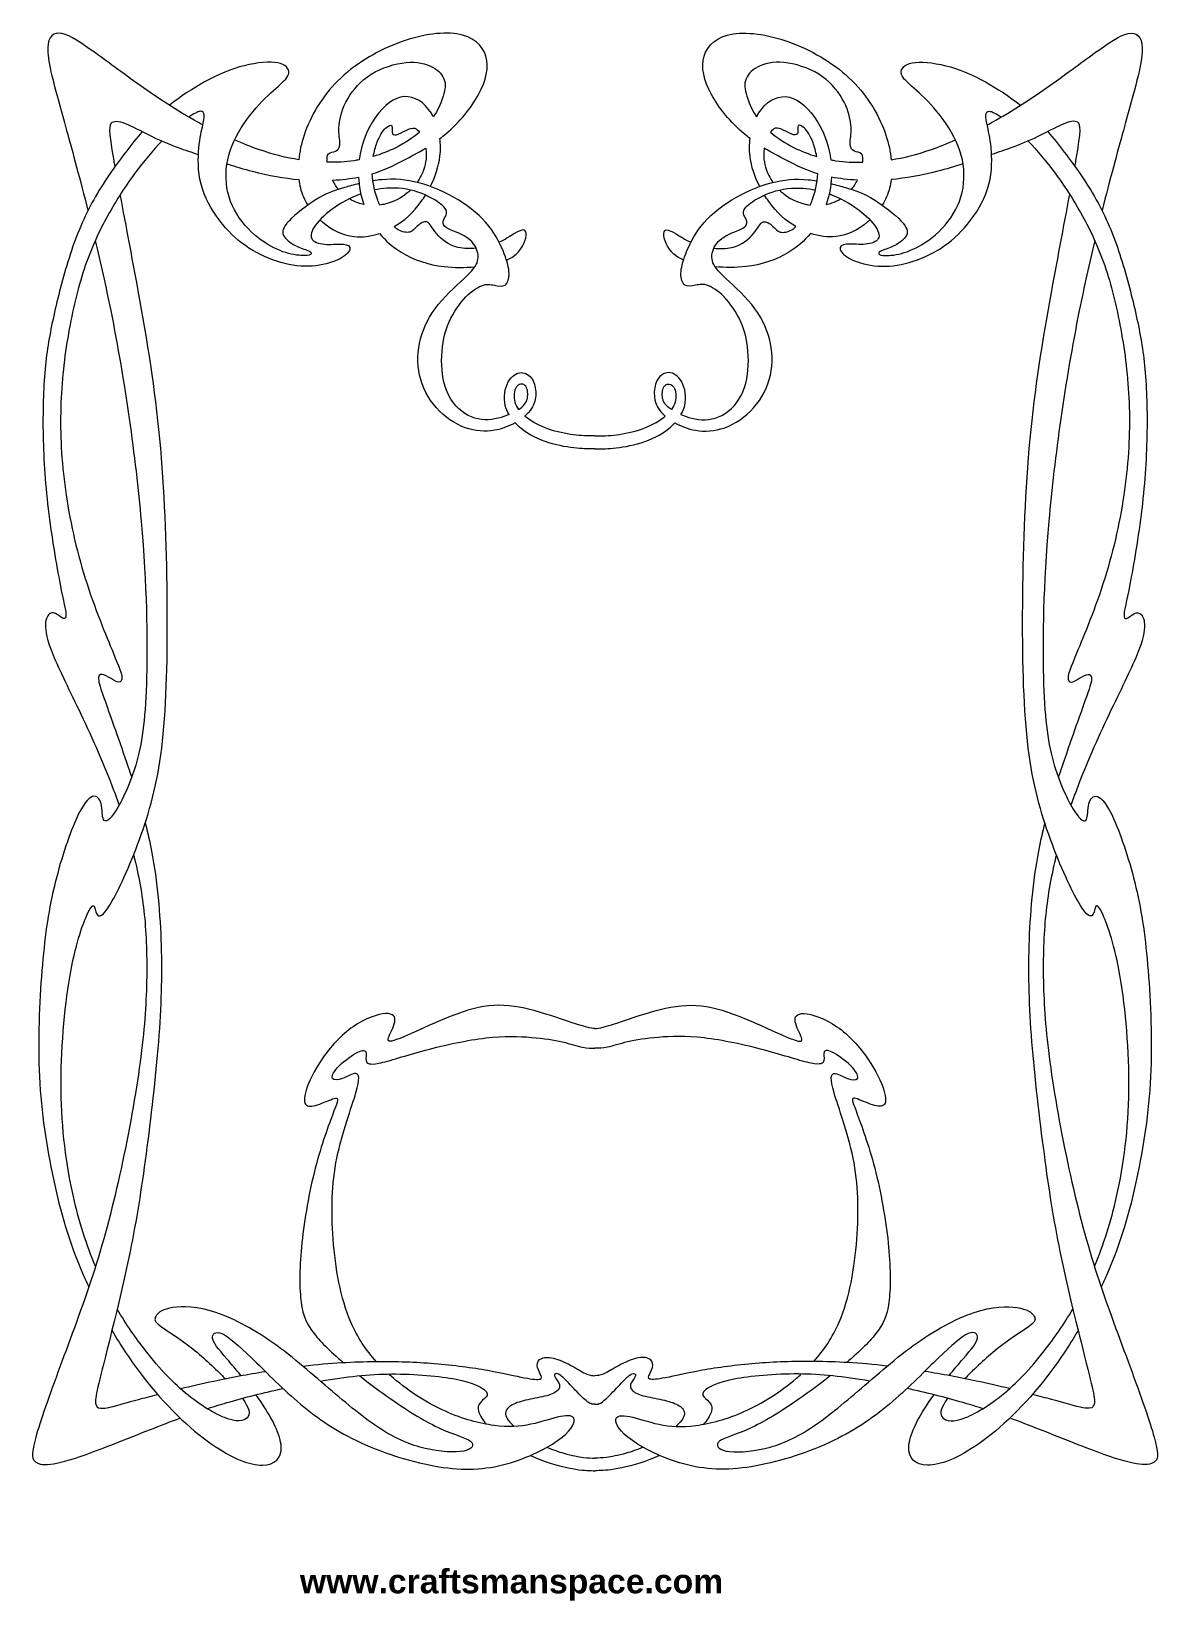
# Model space of a CAD drawing. Header units: millimetres. Extents: x -93 to 94, y -11 to 249.
import ezdxf

# ---------------------------------------------------------------- set-up
doc = ezdxf.new("R2010")
doc.units = ezdxf.units.MM
doc.header["$MEASUREMENT"] = 0
doc.layers.add('Layer 1', color=7, linetype='Continuous')

msp = doc.modelspace()

# ---------------------------------------------------------------- texts
at = {"insert": (-48.03, -6.25), "char_height": 4, "width": 97.6694, "attachment_point": 1}
msp.add_mtext('{\\fArial|b1|i0|c0|p34;www.craftsmanspace.com}', dxfattribs=at)

# ---------------------------------------------------------------- linework, layer by layer
at = {"layer": 'Layer 1', "lineweight": 9}
for points, knots in [([(-64.13, 233.29), (-64.61, 233.54), (-65.08, 233.8), (-65.55, 234.06), (-65.55, 234.06), (-69.06, 236.01), (-72.2, 238.16), (-75.08, 240.23), (-75.08, 240.23), (-77.96, 242.29), (-80.6, 244.27), (-82.79, 245.81), (-82.79, 245.81), (-84.98, 247.35), (-86.74, 248.45), (-87.98, 248.49), (-87.98, 248.49), (-89.23, 248.53), (-89.97, 247.5), (-89.83, 245.27), (-89.83, 245.27), (-89.7, 243.03), (-88.69, 239.58), (-86.71, 232.38), (-86.71, 232.38), (-85.71, 228.77), (-84.47, 224.2), (-83.18, 219.07)], [0, 0, 0, 0, 0.125, 0.125, 0.125, 0.125, 0.25, 0.25, 0.25, 0.25, 0.375, 0.375, 0.375, 0.375, 0.5, 0.5, 0.5, 0.5, 0.625, 0.625, 0.625, 0.625, 0.75, 0.75, 0.75, 0.75, 1, 1, 1, 1]), ([(-24.82, 231.03), (-24.49, 231.28), (-24.16, 231.54), (-23.83, 231.81), (-23.83, 231.81), (-21.6, 233.68), (-19.65, 236.06), (-18.41, 238.35), (-18.41, 238.35), (-17.17, 240.64), (-16.63, 242.84), (-17.18, 244.67), (-17.18, 244.67), (-17.72, 246.5), (-19.35, 247.96), (-22, 248.37), (-22, 248.37), (-24.66, 248.79), (-28.34, 248.17), (-31.93, 246.79), (-31.93, 246.79), (-35.53, 245.41), (-39.04, 243.27), (-41.73, 240.6), (-41.73, 240.6), (-44.43, 237.92), (-46.31, 234.71), (-47.35, 231.57), (-47.35, 231.57), (-47.8, 230.19), (-48.1, 228.82), (-48.23, 227.51)], [0, 0, 0, 0, 0.111111, 0.111111, 0.111111, 0.111111, 0.222222, 0.222222, 0.222222, 0.222222, 0.333333, 0.333333, 0.333333, 0.333333, 0.444444, 0.444444, 0.444444, 0.444444, 0.555556, 0.555556, 0.555556, 0.555556, 0.666667, 0.666667, 0.666667, 0.666667, 0.777778, 0.777778, 0.777778, 0.777778, 1, 1, 1, 1]), ([(26.61, 231.03), (26.28, 231.28), (25.95, 231.54), (25.62, 231.81), (25.62, 231.81), (23.39, 233.68), (21.44, 236.06), (20.2, 238.35), (20.2, 238.35), (18.96, 240.64), (18.42, 242.84), (18.97, 244.67), (18.97, 244.67), (19.51, 246.5), (21.14, 247.96), (23.79, 248.37), (23.79, 248.37), (26.45, 248.79), (30.13, 248.17), (33.72, 246.79), (33.72, 246.79), (37.32, 245.41), (40.83, 243.27), (43.52, 240.6), (43.52, 240.6), (46.22, 237.92), (48.1, 234.71), (49.14, 231.57), (49.14, 231.57), (49.59, 230.19), (49.89, 228.82), (50.02, 227.51)], [0, 0, 0, 0, 0.111111, 0.111111, 0.111111, 0.111111, 0.222222, 0.222222, 0.222222, 0.222222, 0.333333, 0.333333, 0.333333, 0.333333, 0.444444, 0.444444, 0.444444, 0.444444, 0.555556, 0.555556, 0.555556, 0.555556, 0.666667, 0.666667, 0.666667, 0.666667, 0.777778, 0.777778, 0.777778, 0.777778, 1, 1, 1, 1]), ([(65.92, 233.29), (66.4, 233.54), (66.87, 233.8), (67.34, 234.06), (67.34, 234.06), (70.85, 236.01), (73.99, 238.16), (76.87, 240.23), (76.87, 240.23), (79.75, 242.29), (82.39, 244.27), (84.58, 245.81), (84.58, 245.81), (86.77, 247.35), (88.53, 248.45), (89.77, 248.49), (89.77, 248.49), (91.02, 248.53), (91.76, 247.5), (91.62, 245.27), (91.62, 245.27), (91.49, 243.03), (90.48, 239.58), (88.5, 232.38), (88.5, 232.38), (87.5, 228.77), (86.26, 224.2), (84.97, 219.07)], [0, 0, 0, 0, 0.125, 0.125, 0.125, 0.125, 0.25, 0.25, 0.25, 0.25, 0.375, 0.375, 0.375, 0.375, 0.5, 0.5, 0.5, 0.5, 0.625, 0.625, 0.625, 0.625, 0.75, 0.75, 0.75, 0.75, 1, 1, 1, 1]), ([(-38.22, 223.54), (-39.09, 223.34), (-39.92, 223.11), (-40.66, 222.9), (-40.66, 222.9), (-42.46, 222.37), (-43.76, 221.89), (-45.34, 220.91), (-45.34, 220.91), (-46.92, 219.93), (-48.8, 218.46), (-49.83, 217.37), (-49.83, 217.37), (-50.86, 216.28), (-51.05, 215.59), (-50.75, 214.95), (-50.75, 214.95), (-50.44, 214.3), (-49.64, 213.72), (-48.83, 213.3), (-48.83, 213.3), (-48.01, 212.88), (-47.19, 212.64), (-46.71, 212.43), (-46.71, 212.43), (-46.23, 212.23), (-46.09, 212.07), (-46.17, 211.91), (-46.17, 211.91), (-46.25, 211.76), (-46.55, 211.61), (-47.27, 211.6), (-47.27, 211.6), (-47.98, 211.59), (-49.12, 211.72), (-50.37, 212.1), (-50.37, 212.1), (-51.62, 212.49), (-52.99, 213.13), (-54.44, 214.19), (-54.44, 214.19), (-55.9, 215.26), (-57.44, 216.74), (-58.51, 218.51), (-58.51, 218.51), (-59.59, 220.27), (-60.2, 222.32), (-60.28, 224.38), (-60.28, 224.38), (-60.36, 226.44), (-59.91, 228.51), (-58.99, 230.53), (-58.99, 230.53), (-58.06, 232.56), (-56.66, 234.53), (-55.29, 236.09), (-55.29, 236.09), (-53.92, 237.66), (-52.58, 238.83), (-51.59, 239.72), (-51.59, 239.72), (-50.59, 240.61), (-49.94, 241.23), (-49.88, 241.91), (-49.88, 241.91), (-49.82, 242.58), (-50.36, 243.31), (-51.69, 243.57), (-51.69, 243.57), (-53.02, 243.83), (-55.15, 243.63), (-57.26, 243.1), (-57.26, 243.1), (-59.38, 242.57), (-61.47, 241.71), (-63.84, 240.4), (-63.84, 240.4), (-65.73, 239.36), (-67.79, 238.03), (-69.67, 236.53)], [0, 0, 0, 0, 0.047619, 0.047619, 0.047619, 0.047619, 0.095238, 0.095238, 0.095238, 0.095238, 0.142857, 0.142857, 0.142857, 0.142857, 0.190476, 0.190476, 0.190476, 0.190476, 0.238095, 0.238095, 0.238095, 0.238095, 0.285714, 0.285714, 0.285714, 0.285714, 0.333333, 0.333333, 0.333333, 0.333333, 0.380952, 0.380952, 0.380952, 0.380952, 0.428571, 0.428571, 0.428571, 0.428571, 0.47619, 0.47619, 0.47619, 0.47619, 0.52381, 0.52381, 0.52381, 0.52381, 0.571429, 0.571429, 0.571429, 0.571429, 0.619048, 0.619048, 0.619048, 0.619048, 0.666667, 0.666667, 0.666667, 0.666667, 0.714286, 0.714286, 0.714286, 0.714286, 0.761905, 0.761905, 0.761905, 0.761905, 0.809524, 0.809524, 0.809524, 0.809524, 0.857143, 0.857143, 0.857143, 0.857143, 0.904762, 0.904762, 0.904762, 0.904762, 1, 1, 1, 1]), ([(-43.5, 227.09), (-43.51, 227.16), (-43.52, 227.21), (-43.52, 227.27), (-43.52, 227.27), (-43.62, 228.24), (-43.4, 228.5), (-43.03, 228.65), (-43.03, 228.65), (-42.67, 228.8), (-42.17, 228.84), (-41.85, 229.08), (-41.85, 229.08), (-41.52, 229.32), (-41.39, 229.76), (-41.42, 230.45), (-41.42, 230.45), (-41.45, 231.13), (-41.65, 232.06), (-41.53, 233.31), (-41.53, 233.31), (-41.41, 234.56), (-40.96, 236.12), (-40.1, 237.63), (-40.1, 237.63), (-39.23, 239.14), (-37.96, 240.59), (-36.22, 241.67), (-36.22, 241.67), (-34.47, 242.75), (-32.26, 243.46), (-30.42, 243.63), (-30.42, 243.63), (-28.59, 243.81), (-27.13, 243.46), (-26.06, 242.87), (-26.06, 242.87), (-24.98, 242.28), (-24.29, 241.46), (-24.04, 240.6), (-24.04, 240.6), (-23.8, 239.73), (-24, 238.84), (-24.43, 237.62), (-24.43, 237.62), (-24.75, 236.73), (-25.18, 235.67), (-25.9, 234.6)], [0, 0, 0, 0, 0.076923, 0.076923, 0.076923, 0.076923, 0.153846, 0.153846, 0.153846, 0.153846, 0.230769, 0.230769, 0.230769, 0.230769, 0.307692, 0.307692, 0.307692, 0.307692, 0.384615, 0.384615, 0.384615, 0.384615, 0.461538, 0.461538, 0.461538, 0.461538, 0.538462, 0.538462, 0.538462, 0.538462, 0.615385, 0.615385, 0.615385, 0.615385, 0.692308, 0.692308, 0.692308, 0.692308, 0.769231, 0.769231, 0.769231, 0.769231, 0.846154, 0.846154, 0.846154, 0.846154, 1, 1, 1, 1]), ([(45.29, 227.09), (45.3, 227.16), (45.31, 227.21), (45.31, 227.27), (45.31, 227.27), (45.41, 228.24), (45.19, 228.5), (44.82, 228.65), (44.82, 228.65), (44.46, 228.8), (43.96, 228.84), (43.63, 229.08), (43.63, 229.08), (43.31, 229.32), (43.17, 229.76), (43.21, 230.45), (43.21, 230.45), (43.24, 231.13), (43.44, 232.06), (43.32, 233.31), (43.32, 233.31), (43.2, 234.56), (42.75, 236.12), (41.89, 237.63), (41.89, 237.63), (41.02, 239.14), (39.75, 240.59), (38.01, 241.67), (38.01, 241.67), (36.26, 242.75), (34.05, 243.46), (32.21, 243.63), (32.21, 243.63), (30.38, 243.81), (28.92, 243.46), (27.85, 242.87), (27.85, 242.87), (26.77, 242.28), (26.08, 241.46), (25.83, 240.6), (25.83, 240.6), (25.59, 239.73), (25.79, 238.84), (26.22, 237.62), (26.22, 237.62), (26.54, 236.73), (26.97, 235.67), (27.68, 234.6)], [0, 0, 0, 0, 0.076923, 0.076923, 0.076923, 0.076923, 0.153846, 0.153846, 0.153846, 0.153846, 0.230769, 0.230769, 0.230769, 0.230769, 0.307692, 0.307692, 0.307692, 0.307692, 0.384615, 0.384615, 0.384615, 0.384615, 0.461538, 0.461538, 0.461538, 0.461538, 0.538462, 0.538462, 0.538462, 0.538462, 0.615385, 0.615385, 0.615385, 0.615385, 0.692308, 0.692308, 0.692308, 0.692308, 0.769231, 0.769231, 0.769231, 0.769231, 0.846154, 0.846154, 0.846154, 0.846154, 1, 1, 1, 1]), ([(40.01, 223.54), (40.87, 223.34), (41.7, 223.11), (42.45, 222.9), (42.45, 222.9), (44.25, 222.37), (45.55, 221.89), (47.13, 220.91), (47.13, 220.91), (48.71, 219.93), (50.58, 218.46), (51.62, 217.37), (51.62, 217.37), (52.65, 216.28), (52.84, 215.59), (52.54, 214.95), (52.54, 214.95), (52.23, 214.3), (51.43, 213.72), (50.62, 213.3), (50.62, 213.3), (49.8, 212.88), (48.98, 212.64), (48.5, 212.43), (48.5, 212.43), (48.02, 212.23), (47.88, 212.07), (47.96, 211.91), (47.96, 211.91), (48.04, 211.76), (48.34, 211.61), (49.05, 211.6), (49.05, 211.6), (49.77, 211.59), (50.91, 211.72), (52.16, 212.1), (52.16, 212.1), (53.41, 212.49), (54.78, 213.13), (56.23, 214.19), (56.23, 214.19), (57.69, 215.26), (59.23, 216.74), (60.3, 218.51), (60.3, 218.51), (61.38, 220.27), (61.99, 222.32), (62.07, 224.38), (62.07, 224.38), (62.15, 226.44), (61.7, 228.51), (60.78, 230.53), (60.78, 230.53), (59.85, 232.56), (58.45, 234.53), (57.08, 236.09), (57.08, 236.09), (55.71, 237.66), (54.37, 238.83), (53.38, 239.72), (53.38, 239.72), (52.38, 240.61), (51.73, 241.23), (51.67, 241.91), (51.67, 241.91), (51.61, 242.58), (52.15, 243.31), (53.48, 243.57), (53.48, 243.57), (54.81, 243.83), (56.94, 243.63), (59.05, 243.1), (59.05, 243.1), (61.17, 242.57), (63.26, 241.71), (65.63, 240.4), (65.63, 240.4), (67.52, 239.36), (69.58, 238.03), (71.46, 236.53)], [0, 0, 0, 0, 0.047619, 0.047619, 0.047619, 0.047619, 0.095238, 0.095238, 0.095238, 0.095238, 0.142857, 0.142857, 0.142857, 0.142857, 0.190476, 0.190476, 0.190476, 0.190476, 0.238095, 0.238095, 0.238095, 0.238095, 0.285714, 0.285714, 0.285714, 0.285714, 0.333333, 0.333333, 0.333333, 0.333333, 0.380952, 0.380952, 0.380952, 0.380952, 0.428571, 0.428571, 0.428571, 0.428571, 0.47619, 0.47619, 0.47619, 0.47619, 0.52381, 0.52381, 0.52381, 0.52381, 0.571429, 0.571429, 0.571429, 0.571429, 0.619048, 0.619048, 0.619048, 0.619048, 0.666667, 0.666667, 0.666667, 0.666667, 0.714286, 0.714286, 0.714286, 0.714286, 0.761905, 0.761905, 0.761905, 0.761905, 0.809524, 0.809524, 0.809524, 0.809524, 0.857143, 0.857143, 0.857143, 0.857143, 0.904762, 0.904762, 0.904762, 0.904762, 1, 1, 1, 1]), ([(-25.9, 234.6), (-26, 234.81), (-26.12, 235.02), (-26.24, 235.21), (-26.24, 235.21), (-27.38, 237.04), (-29.02, 238.09), (-30.7, 237.97), (-30.7, 237.97), (-32.38, 237.86), (-34.09, 236.57), (-35.52, 234.54), (-35.52, 234.54), (-36.82, 232.68), (-37.88, 230.2), (-38.22, 227.48)], [0, 0, 0, 0, 0.2, 0.2, 0.2, 0.2, 0.4, 0.4, 0.4, 0.4, 0.6, 0.6, 0.6, 0.6, 1, 1, 1, 1]), ([(27.68, 234.6), (27.79, 234.81), (27.91, 235.02), (28.03, 235.21), (28.03, 235.21), (29.16, 237.04), (30.81, 238.09), (32.49, 237.97), (32.49, 237.97), (34.17, 237.86), (35.88, 236.57), (37.31, 234.54), (37.31, 234.54), (38.61, 232.68), (39.67, 230.2), (40.01, 227.48)], [0, 0, 0, 0, 0.2, 0.2, 0.2, 0.2, 0.4, 0.4, 0.4, 0.4, 0.6, 0.6, 0.6, 0.6, 1, 1, 1, 1]), ([(-37.93, 221.85), (-39.73, 221.2), (-41.36, 220.26), (-42.68, 219.29), (-42.68, 219.29), (-44.07, 218.26), (-45.1, 217.2), (-45.68, 216.32), (-45.68, 216.32), (-46.25, 215.43), (-46.36, 214.71), (-45.94, 214.23), (-45.94, 214.23), (-45.52, 213.76), (-44.58, 213.52), (-43.58, 213.47), (-43.58, 213.47), (-42.59, 213.43), (-41.54, 213.57), (-40.8, 213.49), (-40.8, 213.49), (-40.05, 213.42), (-39.62, 213.13), (-39.75, 212.64), (-39.75, 212.64), (-39.89, 212.15), (-40.61, 211.47), (-41.72, 210.93), (-41.72, 210.93), (-42.84, 210.39), (-44.34, 209.99), (-45.98, 209.88), (-45.98, 209.88), (-47.62, 209.77), (-49.38, 209.94), (-51.19, 210.45), (-51.19, 210.45), (-53, 210.96), (-54.85, 211.8), (-56.48, 212.85), (-56.48, 212.85), (-58.1, 213.91), (-59.5, 215.17), (-60.86, 216.82), (-60.86, 216.82), (-62.21, 218.48), (-63.52, 220.52), (-64.2, 222.66), (-64.2, 222.66), (-64.89, 224.8), (-64.95, 227.04), (-64.83, 228.82), (-64.83, 228.82), (-64.71, 230.61), (-64.42, 231.95), (-64.21, 232.92), (-64.21, 232.92), (-64, 233.89), (-63.88, 234.5), (-63.91, 234.92), (-63.91, 234.92), (-63.94, 235.33), (-64.13, 235.54), (-64.47, 235.54), (-64.47, 235.54), (-64.82, 235.53), (-65.34, 235.31), (-66.21, 234.73), (-66.21, 234.73), (-66.29, 234.68), (-66.37, 234.62), (-66.45, 234.57)], [0, 0, 0, 0, 0.052632, 0.052632, 0.052632, 0.052632, 0.105263, 0.105263, 0.105263, 0.105263, 0.157895, 0.157895, 0.157895, 0.157895, 0.210526, 0.210526, 0.210526, 0.210526, 0.263158, 0.263158, 0.263158, 0.263158, 0.315789, 0.315789, 0.315789, 0.315789, 0.368421, 0.368421, 0.368421, 0.368421, 0.421053, 0.421053, 0.421053, 0.421053, 0.473684, 0.473684, 0.473684, 0.473684, 0.526316, 0.526316, 0.526316, 0.526316, 0.578947, 0.578947, 0.578947, 0.578947, 0.631579, 0.631579, 0.631579, 0.631579, 0.684211, 0.684211, 0.684211, 0.684211, 0.736842, 0.736842, 0.736842, 0.736842, 0.789474, 0.789474, 0.789474, 0.789474, 0.842105, 0.842105, 0.842105, 0.842105, 0.894737, 0.894737, 0.894737, 0.894737, 1, 1, 1, 1]), ([(39.72, 221.85), (41.52, 221.2), (43.15, 220.26), (44.46, 219.29), (44.46, 219.29), (45.86, 218.26), (46.89, 217.2), (47.47, 216.32), (47.47, 216.32), (48.04, 215.43), (48.15, 214.71), (47.73, 214.23), (47.73, 214.23), (47.31, 213.76), (46.37, 213.52), (45.37, 213.47), (45.37, 213.47), (44.38, 213.43), (43.33, 213.57), (42.59, 213.49), (42.59, 213.49), (41.84, 213.42), (41.4, 213.13), (41.54, 212.64), (41.54, 212.64), (41.68, 212.15), (42.4, 211.47), (43.51, 210.93), (43.51, 210.93), (44.63, 210.39), (46.13, 209.99), (47.77, 209.88), (47.77, 209.88), (49.41, 209.77), (51.17, 209.94), (52.98, 210.45), (52.98, 210.45), (54.79, 210.96), (56.64, 211.8), (58.27, 212.85), (58.27, 212.85), (59.89, 213.91), (61.29, 215.17), (62.65, 216.82), (62.65, 216.82), (64, 218.48), (65.31, 220.52), (65.99, 222.66), (65.99, 222.66), (66.68, 224.8), (66.74, 227.04), (66.62, 228.82), (66.62, 228.82), (66.5, 230.61), (66.2, 231.95), (66, 232.92), (66, 232.92), (65.79, 233.89), (65.67, 234.5), (65.7, 234.92), (65.7, 234.92), (65.73, 235.33), (65.92, 235.54), (66.26, 235.54), (66.26, 235.54), (66.61, 235.53), (67.12, 235.31), (68, 234.73), (68, 234.73), (68.08, 234.68), (68.16, 234.62), (68.24, 234.57)], [0, 0, 0, 0, 0.052632, 0.052632, 0.052632, 0.052632, 0.105263, 0.105263, 0.105263, 0.105263, 0.157895, 0.157895, 0.157895, 0.157895, 0.210526, 0.210526, 0.210526, 0.210526, 0.263158, 0.263158, 0.263158, 0.263158, 0.315789, 0.315789, 0.315789, 0.315789, 0.368421, 0.368421, 0.368421, 0.368421, 0.421053, 0.421053, 0.421053, 0.421053, 0.473684, 0.473684, 0.473684, 0.473684, 0.526316, 0.526316, 0.526316, 0.526316, 0.578947, 0.578947, 0.578947, 0.578947, 0.631579, 0.631579, 0.631579, 0.631579, 0.684211, 0.684211, 0.684211, 0.684211, 0.736842, 0.736842, 0.736842, 0.736842, 0.789474, 0.789474, 0.789474, 0.789474, 0.842105, 0.842105, 0.842105, 0.842105, 0.894737, 0.894737, 0.894737, 0.894737, 1, 1, 1, 1]), ([(-74.17, 232.17), (-75.11, 231.09), (-76.01, 229.95), (-76.91, 228.76), (-76.91, 228.76), (-78.75, 226.35), (-80.65, 223.72), (-82.22, 220.88), (-82.22, 220.88), (-83.8, 218.05), (-85.06, 215.01), (-86.12, 211.8), (-86.12, 211.8), (-87.18, 208.59), (-88.04, 205.21), (-88.72, 202.2), (-88.72, 202.2), (-89.4, 199.19), (-89.9, 196.54), (-90.22, 193.36), (-90.22, 193.36), (-90.54, 190.18), (-90.68, 186.46), (-90.62, 182.45), (-90.62, 182.45), (-90.56, 178.45), (-90.31, 174.17), (-89.76, 169.59), (-89.76, 169.59), (-89.22, 165.02), (-88.38, 160.14), (-87.8, 157.1), (-87.8, 157.1), (-87.21, 154.06), (-86.88, 152.86), (-86.82, 152.18), (-86.82, 152.18), (-86.75, 151.5), (-86.96, 151.34), (-87.24, 151.43), (-87.24, 151.43), (-87.52, 151.52), (-87.89, 151.87), (-88.27, 152.1), (-88.27, 152.1), (-88.66, 152.34), (-89.07, 152.47), (-89.44, 152.25), (-89.44, 152.25), (-89.82, 152.03), (-90.18, 151.46), (-90.22, 150.42), (-90.22, 150.42), (-90.25, 149.37), (-89.97, 147.85), (-88.95, 145.36), (-88.95, 145.36), (-87.93, 142.87), (-86.17, 139.4), (-84.3, 135.46), (-84.3, 135.46), (-82.43, 131.51), (-80.46, 127.08), (-78.92, 122.96), (-78.92, 122.96), (-78.6, 122.11), (-78.3, 121.27), (-78.02, 120.44)], [0, 0, 0, 0, 0.055556, 0.055556, 0.055556, 0.055556, 0.111111, 0.111111, 0.111111, 0.111111, 0.166667, 0.166667, 0.166667, 0.166667, 0.222222, 0.222222, 0.222222, 0.222222, 0.277778, 0.277778, 0.277778, 0.277778, 0.333333, 0.333333, 0.333333, 0.333333, 0.388889, 0.388889, 0.388889, 0.388889, 0.444444, 0.444444, 0.444444, 0.444444, 0.5, 0.5, 0.5, 0.5, 0.555556, 0.555556, 0.555556, 0.555556, 0.611111, 0.611111, 0.611111, 0.611111, 0.666667, 0.666667, 0.666667, 0.666667, 0.722222, 0.722222, 0.722222, 0.722222, 0.777778, 0.777778, 0.777778, 0.777778, 0.833333, 0.833333, 0.833333, 0.833333, 0.888889, 0.888889, 0.888889, 0.888889, 1, 1, 1, 1]), ([(-78.68, 226.39), (-78.74, 226.74), (-78.8, 227.07), (-78.85, 227.39), (-78.85, 227.39), (-79.74, 232.53), (-79.65, 233.38), (-79.16, 233.71), (-79.16, 233.71), (-78.67, 234.05), (-77.77, 233.85), (-76.57, 233.34), (-76.57, 233.34), (-75.37, 232.83), (-73.88, 231.99), (-72.44, 231.3), (-72.44, 231.3), (-70.99, 230.61), (-69.61, 230.06), (-68.22, 229.51)], [0, 0, 0, 0, 0.166667, 0.166667, 0.166667, 0.166667, 0.333333, 0.333333, 0.333333, 0.333333, 0.5, 0.5, 0.5, 0.5, 0.666667, 0.666667, 0.666667, 0.666667, 1, 1, 1, 1]), ([(-35.86, 228.04), (-35.72, 228.89), (-35.5, 229.66), (-35.26, 230.31), (-35.26, 230.31), (-34.82, 231.52), (-34.29, 232.29), (-33.82, 232.74), (-33.82, 232.74), (-33.35, 233.2), (-32.93, 233.34), (-32.79, 233.13), (-32.79, 233.13), (-32.66, 232.93), (-32.79, 232.38), (-32.74, 232.04), (-32.74, 232.04), (-32.68, 231.7), (-32.42, 231.56), (-31.99, 231.66), (-31.99, 231.66), (-31.56, 231.76), (-30.96, 232.11), (-30.42, 232.38), (-30.42, 232.38), (-29.87, 232.65), (-29.38, 232.86), (-28.96, 232.72), (-28.96, 232.72), (-28.68, 232.63), (-28.44, 232.4), (-28.2, 232.05)], [0, 0, 0, 0, 0.111111, 0.111111, 0.111111, 0.111111, 0.222222, 0.222222, 0.222222, 0.222222, 0.333333, 0.333333, 0.333333, 0.333333, 0.444444, 0.444444, 0.444444, 0.444444, 0.555556, 0.555556, 0.555556, 0.555556, 0.666667, 0.666667, 0.666667, 0.666667, 0.777778, 0.777778, 0.777778, 0.777778, 1, 1, 1, 1]), ([(-28.2, 232.05), (-29.33, 231.1), (-30.69, 230.22), (-32.15, 229.5), (-32.15, 229.5), (-33.33, 228.91), (-34.57, 228.42), (-35.86, 228.04)], [0, 0, 0, 0, 0.333333, 0.333333, 0.333333, 0.333333, 1, 1, 1, 1]), ([(37.65, 228.04), (37.51, 228.89), (37.29, 229.66), (37.05, 230.31), (37.05, 230.31), (36.61, 231.52), (36.08, 232.29), (35.61, 232.74), (35.61, 232.74), (35.14, 233.2), (34.72, 233.34), (34.58, 233.13), (34.58, 233.13), (34.44, 232.93), (34.58, 232.38), (34.52, 232.04), (34.52, 232.04), (34.47, 231.7), (34.21, 231.56), (33.78, 231.66), (33.78, 231.66), (33.35, 231.76), (32.75, 232.11), (32.21, 232.38), (32.21, 232.38), (31.66, 232.65), (31.17, 232.86), (30.75, 232.72), (30.75, 232.72), (30.47, 232.63), (30.23, 232.4), (29.99, 232.05)], [0, 0, 0, 0, 0.111111, 0.111111, 0.111111, 0.111111, 0.222222, 0.222222, 0.222222, 0.222222, 0.333333, 0.333333, 0.333333, 0.333333, 0.444444, 0.444444, 0.444444, 0.444444, 0.555556, 0.555556, 0.555556, 0.555556, 0.666667, 0.666667, 0.666667, 0.666667, 0.777778, 0.777778, 0.777778, 0.777778, 1, 1, 1, 1]), ([(29.99, 232.05), (31.12, 231.1), (32.48, 230.22), (33.94, 229.5), (33.94, 229.5), (35.12, 228.91), (36.36, 228.42), (37.65, 228.04)], [0, 0, 0, 0, 0.333333, 0.333333, 0.333333, 0.333333, 1, 1, 1, 1]), ([(80.47, 226.39), (80.53, 226.74), (80.59, 227.07), (80.64, 227.39), (80.64, 227.39), (81.53, 232.53), (81.44, 233.38), (80.95, 233.71), (80.95, 233.71), (80.46, 234.05), (79.56, 233.85), (78.36, 233.34), (78.36, 233.34), (77.16, 232.83), (75.67, 231.99), (74.22, 231.3), (74.22, 231.3), (72.78, 230.61), (71.4, 230.06), (70.01, 229.51)], [0, 0, 0, 0, 0.166667, 0.166667, 0.166667, 0.166667, 0.333333, 0.333333, 0.333333, 0.333333, 0.5, 0.5, 0.5, 0.5, 0.666667, 0.666667, 0.666667, 0.666667, 1, 1, 1, 1]), ([(75.96, 232.17), (76.9, 231.09), (77.79, 229.95), (78.7, 228.76), (78.7, 228.76), (80.54, 226.35), (82.43, 223.72), (84.01, 220.88), (84.01, 220.88), (85.59, 218.05), (86.85, 215.01), (87.91, 211.8), (87.91, 211.8), (88.97, 208.59), (89.83, 205.21), (90.51, 202.2), (90.51, 202.2), (91.19, 199.19), (91.69, 196.54), (92.01, 193.36), (92.01, 193.36), (92.33, 190.18), (92.47, 186.46), (92.41, 182.45), (92.41, 182.45), (92.35, 178.45), (92.1, 174.17), (91.55, 169.59), (91.55, 169.59), (91, 165.02), (90.17, 160.14), (89.59, 157.1), (89.59, 157.1), (89, 154.06), (88.67, 152.86), (88.61, 152.18), (88.61, 152.18), (88.54, 151.5), (88.75, 151.34), (89.03, 151.43), (89.03, 151.43), (89.31, 151.52), (89.68, 151.87), (90.06, 152.1), (90.06, 152.1), (90.45, 152.34), (90.85, 152.47), (91.23, 152.25), (91.23, 152.25), (91.61, 152.03), (91.97, 151.46), (92, 150.42), (92, 150.42), (92.04, 149.37), (91.76, 147.85), (90.74, 145.36), (90.74, 145.36), (89.72, 142.87), (87.96, 139.4), (86.09, 135.46), (86.09, 135.46), (84.22, 131.51), (82.25, 127.08), (80.71, 122.96), (80.71, 122.96), (80.39, 122.11), (80.09, 121.27), (79.81, 120.44)], [0, 0, 0, 0, 0.055556, 0.055556, 0.055556, 0.055556, 0.111111, 0.111111, 0.111111, 0.111111, 0.166667, 0.166667, 0.166667, 0.166667, 0.222222, 0.222222, 0.222222, 0.222222, 0.277778, 0.277778, 0.277778, 0.277778, 0.333333, 0.333333, 0.333333, 0.333333, 0.388889, 0.388889, 0.388889, 0.388889, 0.444444, 0.444444, 0.444444, 0.444444, 0.5, 0.5, 0.5, 0.5, 0.555556, 0.555556, 0.555556, 0.555556, 0.611111, 0.611111, 0.611111, 0.611111, 0.666667, 0.666667, 0.666667, 0.666667, 0.722222, 0.722222, 0.722222, 0.722222, 0.777778, 0.777778, 0.777778, 0.777778, 0.833333, 0.833333, 0.833333, 0.833333, 0.888889, 0.888889, 0.888889, 0.888889, 1, 1, 1, 1]), ([(-70.92, 230.61), (-72.34, 229.1), (-73.93, 227.21), (-75.39, 225.26), (-75.39, 225.26), (-77.18, 222.85), (-78.75, 220.35), (-80.15, 217.77), (-80.15, 217.77), (-81.54, 215.18), (-82.76, 212.52), (-83.81, 209.36), (-83.81, 209.36), (-84.86, 206.19), (-85.74, 202.54), (-86.41, 198.66), (-86.41, 198.66), (-87.09, 194.79), (-87.56, 190.7), (-87.68, 186.4), (-87.68, 186.4), (-87.8, 182.09), (-87.58, 177.56), (-86.91, 172.77), (-86.91, 172.77), (-86.25, 167.98), (-85.15, 162.92), (-83.62, 158.06), (-83.62, 158.06), (-82.1, 153.19), (-80.15, 148.53), (-79.02, 145.8), (-79.02, 145.8), (-77.9, 143.07), (-77.59, 142.28), (-77.54, 141.73), (-77.54, 141.73), (-77.5, 141.19), (-77.72, 140.89), (-78.06, 140.88), (-78.06, 140.88), (-78.39, 140.87), (-78.83, 141.15), (-79.35, 141.46), (-79.35, 141.46), (-79.86, 141.78), (-80.46, 142.13), (-80.86, 142.16), (-80.86, 142.16), (-81.26, 142.18), (-81.45, 141.88), (-81.42, 141.34), (-81.42, 141.34), (-81.39, 140.79), (-81.15, 140), (-80.29, 137.58), (-80.29, 137.58), (-79.43, 135.16), (-77.95, 131.1), (-76.49, 126.77), (-76.49, 126.77), (-76.3, 126.21), (-76.11, 125.65), (-75.92, 125.08)], [0, 0, 0, 0, 0.058824, 0.058824, 0.058824, 0.058824, 0.117647, 0.117647, 0.117647, 0.117647, 0.176471, 0.176471, 0.176471, 0.176471, 0.235294, 0.235294, 0.235294, 0.235294, 0.294118, 0.294118, 0.294118, 0.294118, 0.352941, 0.352941, 0.352941, 0.352941, 0.411765, 0.411765, 0.411765, 0.411765, 0.470588, 0.470588, 0.470588, 0.470588, 0.529412, 0.529412, 0.529412, 0.529412, 0.588235, 0.588235, 0.588235, 0.588235, 0.647059, 0.647059, 0.647059, 0.647059, 0.705882, 0.705882, 0.705882, 0.705882, 0.764706, 0.764706, 0.764706, 0.764706, 0.823529, 0.823529, 0.823529, 0.823529, 0.882353, 0.882353, 0.882353, 0.882353, 1, 1, 1, 1]), ([(-48.23, 227.51), (-50.26, 227.82), (-52.38, 228.33), (-54.91, 229.22), (-54.91, 229.22), (-56.15, 229.65), (-57.49, 230.18), (-58.87, 230.78)], [0, 0, 0, 0, 0.333333, 0.333333, 0.333333, 0.333333, 1, 1, 1, 1]), ([(-36.04, 225.18), (-34.18, 225.74), (-32.6, 226.51), (-30.8, 227.44), (-30.8, 227.44), (-29.65, 228.03), (-28.41, 228.69), (-27.17, 229.44)], [0, 0, 0, 0, 0.333333, 0.333333, 0.333333, 0.333333, 1, 1, 1, 1]), ([(-27.17, 229.44), (-27.12, 229.15), (-27.08, 228.85), (-27.08, 228.53), (-27.08, 228.53), (-27.05, 227.38), (-27.36, 226.06), (-27.92, 224.91), (-27.92, 224.91), (-28.11, 224.5), (-28.34, 224.11), (-28.6, 223.74)], [0, 0, 0, 0, 0.25, 0.25, 0.25, 0.25, 0.5, 0.5, 0.5, 0.5, 1, 1, 1, 1]), ([(-26.41, 223.06), (-25.61, 224.65), (-25.01, 226.39), (-24.81, 228.1), (-24.81, 228.1), (-24.69, 229.1), (-24.7, 230.09), (-24.82, 231.03)], [0, 0, 0, 0, 0.333333, 0.333333, 0.333333, 0.333333, 1, 1, 1, 1]), ([(28.2, 223.06), (27.39, 224.65), (26.8, 226.39), (26.6, 228.1), (26.6, 228.1), (26.48, 229.1), (26.49, 230.09), (26.61, 231.03)], [0, 0, 0, 0, 0.333333, 0.333333, 0.333333, 0.333333, 1, 1, 1, 1]), ([(28.96, 229.44), (28.91, 229.15), (28.87, 228.85), (28.86, 228.53), (28.86, 228.53), (28.84, 227.38), (29.15, 226.06), (29.7, 224.91), (29.7, 224.91), (29.9, 224.5), (30.13, 224.11), (30.39, 223.74)], [0, 0, 0, 0, 0.25, 0.25, 0.25, 0.25, 0.5, 0.5, 0.5, 0.5, 1, 1, 1, 1]), ([(37.83, 225.18), (35.97, 225.74), (34.39, 226.51), (32.59, 227.44), (32.59, 227.44), (31.44, 228.03), (30.2, 228.69), (28.96, 229.44)], [0, 0, 0, 0, 0.333333, 0.333333, 0.333333, 0.333333, 1, 1, 1, 1]), ([(50.02, 227.51), (52.05, 227.82), (54.17, 228.33), (56.7, 229.22), (56.7, 229.22), (57.94, 229.65), (59.28, 230.18), (60.66, 230.78)], [0, 0, 0, 0, 0.333333, 0.333333, 0.333333, 0.333333, 1, 1, 1, 1]), ([(72.71, 230.61), (74.12, 229.1), (75.72, 227.21), (77.18, 225.26), (77.18, 225.26), (78.97, 222.85), (80.54, 220.35), (81.94, 217.77), (81.94, 217.77), (83.33, 215.18), (84.55, 212.52), (85.6, 209.36), (85.6, 209.36), (86.65, 206.19), (87.53, 202.54), (88.2, 198.66), (88.2, 198.66), (88.88, 194.79), (89.35, 190.7), (89.47, 186.4), (89.47, 186.4), (89.59, 182.09), (89.37, 177.56), (88.7, 172.77), (88.7, 172.77), (88.04, 167.98), (86.94, 162.92), (85.41, 158.06), (85.41, 158.06), (83.89, 153.19), (81.94, 148.53), (80.81, 145.8), (80.81, 145.8), (79.68, 143.07), (79.37, 142.28), (79.33, 141.73), (79.33, 141.73), (79.29, 141.19), (79.51, 140.89), (79.85, 140.88), (79.85, 140.88), (80.18, 140.87), (80.62, 141.15), (81.13, 141.46), (81.13, 141.46), (81.65, 141.78), (82.25, 142.13), (82.65, 142.16), (82.65, 142.16), (83.04, 142.18), (83.24, 141.88), (83.21, 141.34), (83.21, 141.34), (83.18, 140.79), (82.94, 140), (82.08, 137.58), (82.08, 137.58), (81.21, 135.16), (79.74, 131.1), (78.28, 126.77), (78.28, 126.77), (78.09, 126.21), (77.9, 125.65), (77.71, 125.08)], [0, 0, 0, 0, 0.058824, 0.058824, 0.058824, 0.058824, 0.117647, 0.117647, 0.117647, 0.117647, 0.176471, 0.176471, 0.176471, 0.176471, 0.235294, 0.235294, 0.235294, 0.235294, 0.294118, 0.294118, 0.294118, 0.294118, 0.352941, 0.352941, 0.352941, 0.352941, 0.411765, 0.411765, 0.411765, 0.411765, 0.470588, 0.470588, 0.470588, 0.470588, 0.529412, 0.529412, 0.529412, 0.529412, 0.588235, 0.588235, 0.588235, 0.588235, 0.647059, 0.647059, 0.647059, 0.647059, 0.705882, 0.705882, 0.705882, 0.705882, 0.764706, 0.764706, 0.764706, 0.764706, 0.823529, 0.823529, 0.823529, 0.823529, 0.882353, 0.882353, 0.882353, 0.882353, 1, 1, 1, 1]), ([(-60.13, 226.81), (-58.68, 226.35), (-57.28, 225.94), (-55.94, 225.6), (-55.94, 225.6), (-53.12, 224.87), (-50.61, 224.43), (-48.21, 224.22)], [0, 0, 0, 0, 0.333333, 0.333333, 0.333333, 0.333333, 1, 1, 1, 1]), ([(-38.22, 227.48), (-38.49, 227.43), (-38.77, 227.39), (-39.04, 227.35), (-39.04, 227.35), (-40.5, 227.13), (-41.99, 227.06), (-43.5, 227.09)], [0, 0, 0, 0, 0.333333, 0.333333, 0.333333, 0.333333, 1, 1, 1, 1]), ([(40.01, 227.48), (40.28, 227.43), (40.56, 227.39), (40.83, 227.35), (40.83, 227.35), (42.29, 227.13), (43.78, 227.06), (45.29, 227.09)], [0, 0, 0, 0, 0.333333, 0.333333, 0.333333, 0.333333, 1, 1, 1, 1]), ([(61.92, 226.81), (60.47, 226.35), (59.06, 225.94), (57.73, 225.6), (57.73, 225.6), (54.9, 224.87), (52.4, 224.43), (50, 224.22)], [0, 0, 0, 0, 0.333333, 0.333333, 0.333333, 0.333333, 1, 1, 1, 1]), ([(-48.21, 224.22), (-48.15, 223.75), (-48.07, 223.3), (-47.96, 222.87), (-47.96, 222.87), (-47.69, 221.79), (-47.26, 220.83), (-46.74, 219.97)], [0, 0, 0, 0, 0.333333, 0.333333, 0.333333, 0.333333, 1, 1, 1, 1]), ([(-41.63, 222.6), (-41.81, 222.8), (-41.97, 223.02), (-42.11, 223.24), (-42.11, 223.24), (-42.3, 223.52), (-42.46, 223.82), (-42.61, 224.12)], [0, 0, 0, 0, 0.333333, 0.333333, 0.333333, 0.333333, 1, 1, 1, 1]), ([(-34.79, 219.99), (-34.91, 220.24), (-35.02, 220.51), (-35.13, 220.79), (-35.13, 220.79), (-35.6, 222.03), (-35.96, 223.62), (-36.04, 225.18)], [0, 0, 0, 0, 0.333333, 0.333333, 0.333333, 0.333333, 1, 1, 1, 1]), ([(-13.36, 185.23), (-13.92, 185), (-14.53, 184.79), (-15.15, 184.64), (-15.15, 184.64), (-16.6, 184.29), (-18.13, 184.25), (-19.6, 184.86), (-19.6, 184.86), (-21.06, 185.46), (-22.47, 186.71), (-23.33, 188.39), (-23.33, 188.39), (-24.2, 190.07), (-24.53, 192.18), (-24.53, 194.22), (-24.53, 194.22), (-24.53, 196.26), (-24.2, 198.22), (-23.55, 199.96), (-23.55, 199.96), (-22.89, 201.69), (-21.92, 203.19), (-20.89, 204.34), (-20.89, 204.34), (-19.87, 205.49), (-18.79, 206.29), (-17.93, 206.62), (-17.93, 206.62), (-17.07, 206.95), (-16.44, 206.82), (-15.79, 206.68), (-15.79, 206.68), (-15.14, 206.55), (-14.46, 206.42), (-14.01, 206.72), (-14.01, 206.72), (-13.56, 207.03), (-13.34, 207.77), (-13.36, 208.65), (-13.36, 208.65), (-13.37, 209.53), (-13.63, 210.56), (-14.15, 211.91), (-14.15, 211.91), (-14.67, 213.26), (-15.45, 214.92), (-16.72, 216.51), (-16.72, 216.51), (-17.98, 218.1), (-19.74, 219.61), (-21.79, 220.86), (-21.79, 220.86), (-23.84, 222.1), (-26.18, 223.09), (-28.3, 223.66), (-28.3, 223.66), (-30.43, 224.23), (-32.33, 224.39), (-34.44, 224.19), (-34.44, 224.19), (-34.93, 224.14), (-35.43, 224.08), (-35.93, 223.99)], [0, 0, 0, 0, 0.058824, 0.058824, 0.058824, 0.058824, 0.117647, 0.117647, 0.117647, 0.117647, 0.176471, 0.176471, 0.176471, 0.176471, 0.235294, 0.235294, 0.235294, 0.235294, 0.294118, 0.294118, 0.294118, 0.294118, 0.352941, 0.352941, 0.352941, 0.352941, 0.411765, 0.411765, 0.411765, 0.411765, 0.470588, 0.470588, 0.470588, 0.470588, 0.529412, 0.529412, 0.529412, 0.529412, 0.588235, 0.588235, 0.588235, 0.588235, 0.647059, 0.647059, 0.647059, 0.647059, 0.705882, 0.705882, 0.705882, 0.705882, 0.764706, 0.764706, 0.764706, 0.764706, 0.823529, 0.823529, 0.823529, 0.823529, 0.882353, 0.882353, 0.882353, 0.882353, 1, 1, 1, 1]), ([(15.15, 185.23), (15.71, 185), (16.32, 184.79), (16.94, 184.64), (16.94, 184.64), (18.39, 184.29), (19.92, 184.25), (21.39, 184.86), (21.39, 184.86), (22.85, 185.46), (24.25, 186.71), (25.12, 188.39), (25.12, 188.39), (25.99, 190.07), (26.32, 192.18), (26.32, 194.22), (26.32, 194.22), (26.32, 196.26), (25.99, 198.22), (25.34, 199.96), (25.34, 199.96), (24.68, 201.69), (23.71, 203.19), (22.68, 204.34), (22.68, 204.34), (21.66, 205.49), (20.57, 206.29), (19.72, 206.62), (19.72, 206.62), (18.86, 206.95), (18.23, 206.82), (17.58, 206.68), (17.58, 206.68), (16.93, 206.55), (16.25, 206.42), (15.8, 206.72), (15.8, 206.72), (15.35, 207.03), (15.13, 207.77), (15.14, 208.65), (15.14, 208.65), (15.16, 209.53), (15.42, 210.56), (15.94, 211.91), (15.94, 211.91), (16.46, 213.26), (17.24, 214.92), (18.5, 216.51), (18.5, 216.51), (19.77, 218.1), (21.53, 219.61), (23.58, 220.86), (23.58, 220.86), (25.62, 222.1), (27.97, 223.09), (30.09, 223.66), (30.09, 223.66), (32.21, 224.23), (34.12, 224.39), (36.23, 224.19), (36.23, 224.19), (36.72, 224.14), (37.22, 224.08), (37.72, 223.99)], [0, 0, 0, 0, 0.058824, 0.058824, 0.058824, 0.058824, 0.117647, 0.117647, 0.117647, 0.117647, 0.176471, 0.176471, 0.176471, 0.176471, 0.235294, 0.235294, 0.235294, 0.235294, 0.294118, 0.294118, 0.294118, 0.294118, 0.352941, 0.352941, 0.352941, 0.352941, 0.411765, 0.411765, 0.411765, 0.411765, 0.470588, 0.470588, 0.470588, 0.470588, 0.529412, 0.529412, 0.529412, 0.529412, 0.588235, 0.588235, 0.588235, 0.588235, 0.647059, 0.647059, 0.647059, 0.647059, 0.705882, 0.705882, 0.705882, 0.705882, 0.764706, 0.764706, 0.764706, 0.764706, 0.823529, 0.823529, 0.823529, 0.823529, 0.882353, 0.882353, 0.882353, 0.882353, 1, 1, 1, 1]), ([(36.58, 219.99), (36.7, 220.24), (36.81, 220.51), (36.92, 220.79), (36.92, 220.79), (37.39, 222.03), (37.75, 223.62), (37.83, 225.18)], [0, 0, 0, 0, 0.333333, 0.333333, 0.333333, 0.333333, 1, 1, 1, 1]), ([(43.42, 222.6), (43.59, 222.8), (43.75, 223.02), (43.9, 223.24), (43.9, 223.24), (44.09, 223.52), (44.25, 223.82), (44.4, 224.12)], [0, 0, 0, 0, 0.333333, 0.333333, 0.333333, 0.333333, 1, 1, 1, 1]), ([(50, 224.22), (49.94, 223.75), (49.86, 223.3), (49.75, 222.87), (49.75, 222.87), (49.48, 221.79), (49.05, 220.83), (48.53, 219.97)], [0, 0, 0, 0, 0.333333, 0.333333, 0.333333, 0.333333, 1, 1, 1, 1]), ([(-81.92, 43.98), (-83.41, 47.51), (-84.64, 51.37), (-85.59, 55.55), (-85.59, 55.55), (-86.8, 60.88), (-87.55, 66.74), (-87.62, 73.2), (-87.62, 73.2), (-87.7, 79.66), (-87.1, 86.72), (-86.2, 91.95), (-86.2, 91.95), (-85.3, 97.17), (-84.1, 100.55), (-83.35, 102.25), (-83.35, 102.25), (-82.59, 103.95), (-82.26, 103.97), (-82.08, 103.57), (-82.08, 103.57), (-81.9, 103.18), (-81.86, 102.37), (-81.49, 102.14), (-81.49, 102.14), (-81.13, 101.92), (-80.45, 102.28), (-79.14, 104.58), (-79.14, 104.58), (-77.84, 106.88), (-75.91, 111.12), (-74.33, 115.6), (-74.33, 115.6), (-72.74, 120.08), (-71.5, 124.81), (-70.81, 131.1), (-70.81, 131.1), (-70.11, 137.39), (-69.96, 145.25), (-70.03, 153.71), (-70.03, 153.71), (-70.09, 162.17), (-70.37, 171.24), (-71.11, 179.63), (-71.11, 179.63), (-71.84, 188.02), (-73.04, 195.72), (-74.57, 204.28), (-74.57, 204.28), (-75.64, 210.26), (-76.87, 216.66), (-77.82, 221.73)], [0, 0, 0, 0, 0.071429, 0.071429, 0.071429, 0.071429, 0.142857, 0.142857, 0.142857, 0.142857, 0.214286, 0.214286, 0.214286, 0.214286, 0.285714, 0.285714, 0.285714, 0.285714, 0.357143, 0.357143, 0.357143, 0.357143, 0.428571, 0.428571, 0.428571, 0.428571, 0.5, 0.5, 0.5, 0.5, 0.571429, 0.571429, 0.571429, 0.571429, 0.642857, 0.642857, 0.642857, 0.642857, 0.714286, 0.714286, 0.714286, 0.714286, 0.785714, 0.785714, 0.785714, 0.785714, 0.857143, 0.857143, 0.857143, 0.857143, 1, 1, 1, 1]), ([(-12.36, 183.88), (-13.33, 183.33), (-14.5, 182.85), (-15.79, 182.63), (-15.79, 182.63), (-17.28, 182.37), (-18.94, 182.45), (-20.63, 183.07), (-20.63, 183.07), (-22.33, 183.68), (-24.06, 184.83), (-25.41, 186.36), (-25.41, 186.36), (-26.77, 187.89), (-27.74, 189.8), (-28.18, 191.78), (-28.18, 191.78), (-28.63, 193.76), (-28.54, 195.81), (-28.03, 197.78), (-28.03, 197.78), (-27.52, 199.75), (-26.57, 201.66), (-25.09, 203.48), (-25.09, 203.48), (-23.61, 205.3), (-21.59, 207.03), (-20.34, 208.25), (-20.34, 208.25), (-19.1, 209.48), (-18.62, 210.2), (-18.51, 211.04), (-18.51, 211.04), (-18.4, 211.89), (-18.65, 212.86), (-19.28, 213.64), (-19.28, 213.64), (-19.91, 214.41), (-20.93, 214.99), (-21.79, 215.37), (-21.79, 215.37), (-22.65, 215.75), (-23.35, 215.93), (-23.78, 216.24), (-23.78, 216.24), (-24.21, 216.54), (-24.36, 216.97), (-24.28, 217.33), (-24.28, 217.33), (-24.21, 217.7), (-23.91, 218), (-23.77, 218.34), (-23.77, 218.34), (-23.63, 218.69), (-23.65, 219.09), (-24.14, 219.63), (-24.14, 219.63), (-24.63, 220.18), (-25.58, 220.87), (-26.88, 221.49), (-26.88, 221.49), (-28.18, 222.11), (-29.83, 222.66), (-31.7, 222.78), (-31.7, 222.78), (-32.96, 222.87), (-34.31, 222.76), (-35.65, 222.49)], [0, 0, 0, 0, 0.055556, 0.055556, 0.055556, 0.055556, 0.111111, 0.111111, 0.111111, 0.111111, 0.166667, 0.166667, 0.166667, 0.166667, 0.222222, 0.222222, 0.222222, 0.222222, 0.277778, 0.277778, 0.277778, 0.277778, 0.333333, 0.333333, 0.333333, 0.333333, 0.388889, 0.388889, 0.388889, 0.388889, 0.444444, 0.444444, 0.444444, 0.444444, 0.5, 0.5, 0.5, 0.5, 0.555556, 0.555556, 0.555556, 0.555556, 0.611111, 0.611111, 0.611111, 0.611111, 0.666667, 0.666667, 0.666667, 0.666667, 0.722222, 0.722222, 0.722222, 0.722222, 0.777778, 0.777778, 0.777778, 0.777778, 0.833333, 0.833333, 0.833333, 0.833333, 0.888889, 0.888889, 0.888889, 0.888889, 1, 1, 1, 1]), ([(-29.67, 222.48), (-29.87, 222.29), (-30.08, 222.11), (-30.29, 221.94), (-30.29, 221.94), (-31.31, 221.12), (-32.54, 220.48), (-33.93, 220.15), (-33.93, 220.15), (-34.21, 220.08), (-34.5, 220.03), (-34.79, 219.99)], [0, 0, 0, 0, 0.25, 0.25, 0.25, 0.25, 0.5, 0.5, 0.5, 0.5, 1, 1, 1, 1]), ([(-32.38, 216.41), (-30.75, 217.38), (-29.24, 218.74), (-27.92, 220.57), (-27.92, 220.57), (-27.67, 220.91), (-27.43, 221.27), (-27.2, 221.64)], [0, 0, 0, 0, 0.333333, 0.333333, 0.333333, 0.333333, 1, 1, 1, 1]), ([(14.15, 183.88), (15.12, 183.33), (16.28, 182.85), (17.58, 182.63), (17.58, 182.63), (19.07, 182.37), (20.72, 182.45), (22.42, 183.07), (22.42, 183.07), (24.12, 183.68), (25.85, 184.83), (27.2, 186.36), (27.2, 186.36), (28.56, 187.89), (29.53, 189.8), (29.97, 191.78), (29.97, 191.78), (30.42, 193.76), (30.33, 195.81), (29.82, 197.78), (29.82, 197.78), (29.3, 199.75), (28.36, 201.66), (26.88, 203.48), (26.88, 203.48), (25.4, 205.3), (23.38, 207.03), (22.13, 208.25), (22.13, 208.25), (20.88, 209.48), (20.41, 210.2), (20.3, 211.04), (20.3, 211.04), (20.19, 211.89), (20.44, 212.86), (21.07, 213.64), (21.07, 213.64), (21.7, 214.41), (22.71, 214.99), (23.58, 215.37), (23.58, 215.37), (24.44, 215.75), (25.14, 215.93), (25.57, 216.24), (25.57, 216.24), (26, 216.54), (26.15, 216.97), (26.07, 217.33), (26.07, 217.33), (26, 217.7), (25.7, 218), (25.56, 218.34), (25.56, 218.34), (25.42, 218.69), (25.44, 219.09), (25.93, 219.63), (25.93, 219.63), (26.42, 220.18), (27.37, 220.87), (28.67, 221.49), (28.67, 221.49), (29.97, 222.11), (31.62, 222.66), (33.49, 222.78), (33.49, 222.78), (34.75, 222.87), (36.1, 222.76), (37.44, 222.49)], [0, 0, 0, 0, 0.055556, 0.055556, 0.055556, 0.055556, 0.111111, 0.111111, 0.111111, 0.111111, 0.166667, 0.166667, 0.166667, 0.166667, 0.222222, 0.222222, 0.222222, 0.222222, 0.277778, 0.277778, 0.277778, 0.277778, 0.333333, 0.333333, 0.333333, 0.333333, 0.388889, 0.388889, 0.388889, 0.388889, 0.444444, 0.444444, 0.444444, 0.444444, 0.5, 0.5, 0.5, 0.5, 0.555556, 0.555556, 0.555556, 0.555556, 0.611111, 0.611111, 0.611111, 0.611111, 0.666667, 0.666667, 0.666667, 0.666667, 0.722222, 0.722222, 0.722222, 0.722222, 0.777778, 0.777778, 0.777778, 0.777778, 0.833333, 0.833333, 0.833333, 0.833333, 0.888889, 0.888889, 0.888889, 0.888889, 1, 1, 1, 1]), ([(34.17, 216.41), (32.54, 217.38), (31.03, 218.74), (29.71, 220.57), (29.71, 220.57), (29.46, 220.91), (29.22, 221.27), (28.99, 221.64)], [0, 0, 0, 0, 0.333333, 0.333333, 0.333333, 0.333333, 1, 1, 1, 1]), ([(31.46, 222.48), (31.66, 222.29), (31.87, 222.11), (32.08, 221.94), (32.08, 221.94), (33.1, 221.12), (34.33, 220.48), (35.72, 220.15), (35.72, 220.15), (36, 220.08), (36.29, 220.03), (36.58, 219.99)], [0, 0, 0, 0, 0.25, 0.25, 0.25, 0.25, 0.5, 0.5, 0.5, 0.5, 1, 1, 1, 1]), ([(83.7, 43.98), (85.2, 47.51), (86.43, 51.37), (87.38, 55.55), (87.38, 55.55), (88.59, 60.88), (89.34, 66.74), (89.41, 73.2), (89.41, 73.2), (89.49, 79.66), (88.89, 86.72), (87.99, 91.95), (87.99, 91.95), (87.09, 97.17), (85.89, 100.55), (85.13, 102.25), (85.13, 102.25), (84.37, 103.95), (84.05, 103.97), (83.87, 103.57), (83.87, 103.57), (83.69, 103.18), (83.65, 102.37), (83.28, 102.14), (83.28, 102.14), (82.92, 101.92), (82.24, 102.28), (80.93, 104.58), (80.93, 104.58), (79.62, 106.88), (77.7, 111.12), (76.12, 115.6), (76.12, 115.6), (74.53, 120.08), (73.29, 124.81), (72.6, 131.1), (72.6, 131.1), (71.9, 137.39), (71.75, 145.25), (71.81, 153.71), (71.81, 153.71), (71.88, 162.17), (72.16, 171.24), (72.9, 179.63), (72.9, 179.63), (73.63, 188.02), (74.83, 195.72), (76.36, 204.28), (76.36, 204.28), (77.43, 210.26), (78.66, 216.66), (79.61, 221.73)], [0, 0, 0, 0, 0.071429, 0.071429, 0.071429, 0.071429, 0.142857, 0.142857, 0.142857, 0.142857, 0.214286, 0.214286, 0.214286, 0.214286, 0.285714, 0.285714, 0.285714, 0.285714, 0.357143, 0.357143, 0.357143, 0.357143, 0.428571, 0.428571, 0.428571, 0.428571, 0.5, 0.5, 0.5, 0.5, 0.571429, 0.571429, 0.571429, 0.571429, 0.642857, 0.642857, 0.642857, 0.642857, 0.714286, 0.714286, 0.714286, 0.714286, 0.785714, 0.785714, 0.785714, 0.785714, 0.857143, 0.857143, 0.857143, 0.857143, 1, 1, 1, 1]), ([(-37.45, 220.08), (-37.76, 220.14), (-38.06, 220.22), (-38.36, 220.33), (-38.36, 220.33), (-38.87, 220.5), (-39.36, 220.74), (-39.83, 221.03)], [0, 0, 0, 0, 0.333333, 0.333333, 0.333333, 0.333333, 1, 1, 1, 1]), ([(39.24, 220.08), (39.55, 220.14), (39.85, 220.22), (40.15, 220.33), (40.15, 220.33), (40.66, 220.5), (41.15, 220.74), (41.62, 221.03)], [0, 0, 0, 0, 0.333333, 0.333333, 0.333333, 0.333333, 1, 1, 1, 1]), ([(-44.7, 217.52), (-44.57, 217.4), (-44.44, 217.29), (-44.31, 217.18), (-44.31, 217.18), (-42.72, 215.82), (-40.96, 214.96), (-39.06, 214.76), (-39.06, 214.76), (-37.7, 214.61), (-36.26, 214.8), (-34.84, 215.28)], [0, 0, 0, 0, 0.25, 0.25, 0.25, 0.25, 0.5, 0.5, 0.5, 0.5, 1, 1, 1, 1]), ([(-18.78, 212.83), (-19.82, 212.73), (-20.86, 212.76), (-21.77, 212.97), (-21.77, 212.97), (-23.44, 213.36), (-24.62, 214.34), (-25.37, 215.25), (-25.37, 215.25), (-26.13, 216.16), (-26.48, 216.99), (-26.97, 217.19), (-26.97, 217.19), (-27.46, 217.38), (-28.1, 216.93), (-28.57, 216.5), (-28.57, 216.5), (-29.03, 216.07), (-29.31, 215.66), (-29.83, 215.52), (-29.83, 215.52), (-30.35, 215.37), (-31.11, 215.5), (-31.72, 215.88), (-31.72, 215.88), (-31.96, 216.02), (-32.17, 216.2), (-32.38, 216.41)], [0, 0, 0, 0, 0.125, 0.125, 0.125, 0.125, 0.25, 0.25, 0.25, 0.25, 0.375, 0.375, 0.375, 0.375, 0.5, 0.5, 0.5, 0.5, 0.625, 0.625, 0.625, 0.625, 0.75, 0.75, 0.75, 0.75, 1, 1, 1, 1]), ([(-13.78, 210.87), (-12.95, 211.23), (-12.29, 211.68), (-11.78, 212.25), (-11.78, 212.25), (-10.79, 213.36), (-10.36, 214.92), (-10.56, 215.53), (-10.56, 215.53), (-10.75, 216.14), (-11.56, 215.8), (-12.54, 215.22), (-12.54, 215.22), (-13.23, 214.81), (-14.01, 214.27), (-14.99, 213.82)], [0, 0, 0, 0, 0.2, 0.2, 0.2, 0.2, 0.4, 0.4, 0.4, 0.4, 0.6, 0.6, 0.6, 0.6, 1, 1, 1, 1]), ([(15.57, 210.87), (14.74, 211.23), (14.08, 211.68), (13.57, 212.25), (13.57, 212.25), (12.58, 213.36), (12.15, 214.92), (12.35, 215.53), (12.35, 215.53), (12.54, 216.14), (13.35, 215.8), (14.33, 215.22), (14.33, 215.22), (15.02, 214.81), (15.8, 214.27), (16.78, 213.82)], [0, 0, 0, 0, 0.2, 0.2, 0.2, 0.2, 0.4, 0.4, 0.4, 0.4, 0.6, 0.6, 0.6, 0.6, 1, 1, 1, 1]), ([(20.57, 212.83), (21.6, 212.73), (22.65, 212.76), (23.56, 212.97), (23.56, 212.97), (25.23, 213.36), (26.4, 214.34), (27.16, 215.25), (27.16, 215.25), (27.92, 216.16), (28.27, 216.99), (28.76, 217.19), (28.76, 217.19), (29.25, 217.38), (29.89, 216.93), (30.35, 216.5), (30.35, 216.5), (30.82, 216.07), (31.1, 215.66), (31.62, 215.52), (31.62, 215.52), (32.14, 215.37), (32.9, 215.5), (33.51, 215.88), (33.51, 215.88), (33.75, 216.02), (33.96, 216.2), (34.17, 216.41)], [0, 0, 0, 0, 0.125, 0.125, 0.125, 0.125, 0.25, 0.25, 0.25, 0.25, 0.375, 0.375, 0.375, 0.375, 0.5, 0.5, 0.5, 0.5, 0.625, 0.625, 0.625, 0.625, 0.75, 0.75, 0.75, 0.75, 1, 1, 1, 1]), ([(46.49, 217.52), (46.36, 217.4), (46.23, 217.29), (46.1, 217.18), (46.1, 217.18), (44.51, 215.82), (42.75, 214.96), (40.85, 214.76), (40.85, 214.76), (39.49, 214.61), (38.05, 214.8), (36.63, 215.28)], [0, 0, 0, 0, 0.25, 0.25, 0.25, 0.25, 0.5, 0.5, 0.5, 0.5, 1, 1, 1, 1]), ([(-81.96, 214.11), (-81.08, 210.4), (-80.21, 206.49), (-79.4, 202.48), (-79.4, 202.48), (-77.04, 190.73), (-75.29, 178.2), (-74.35, 167.54), (-74.35, 167.54), (-73.41, 156.88), (-73.28, 148.11), (-73.45, 141.71), (-73.45, 141.71), (-73.62, 135.32), (-74.09, 131.29), (-75.07, 127.75), (-75.07, 127.75), (-76.05, 124.2), (-77.54, 121.13), (-78.6, 119.48), (-78.6, 119.48), (-79.66, 117.82), (-80.31, 117.59), (-80.59, 118.08), (-80.59, 118.08), (-80.86, 118.57), (-80.78, 119.79), (-80.99, 120.68), (-80.99, 120.68), (-81.21, 121.57), (-81.72, 122.12), (-82.43, 121.89), (-82.43, 121.89), (-83.13, 121.65), (-84.03, 120.63), (-85.2, 117.98), (-85.2, 117.98), (-86.36, 115.34), (-87.8, 111.08), (-88.8, 106.82), (-88.8, 106.82), (-89.81, 102.57), (-90.39, 98.31), (-90.81, 93.02), (-90.81, 93.02), (-91.24, 87.74), (-91.52, 81.43), (-91.22, 75.45), (-91.22, 75.45), (-90.92, 69.46), (-90.04, 63.82), (-88.9, 58.46), (-88.9, 58.46), (-87.75, 53.1), (-86.34, 48.02), (-83.9, 42.46), (-83.9, 42.46), (-83.62, 41.83), (-83.33, 41.19), (-83.03, 40.55)], [0, 0, 0, 0, 0.0625, 0.0625, 0.0625, 0.0625, 0.125, 0.125, 0.125, 0.125, 0.1875, 0.1875, 0.1875, 0.1875, 0.25, 0.25, 0.25, 0.25, 0.3125, 0.3125, 0.3125, 0.3125, 0.375, 0.375, 0.375, 0.375, 0.4375, 0.4375, 0.4375, 0.4375, 0.5, 0.5, 0.5, 0.5, 0.5625, 0.5625, 0.5625, 0.5625, 0.625, 0.625, 0.625, 0.625, 0.6875, 0.6875, 0.6875, 0.6875, 0.75, 0.75, 0.75, 0.75, 0.8125, 0.8125, 0.8125, 0.8125, 0.875, 0.875, 0.875, 0.875, 1, 1, 1, 1]), ([(-34.84, 215.28), (-33.8, 214.02), (-32.58, 213), (-31.26, 212.19), (-31.26, 212.19), (-29.13, 210.87), (-26.75, 210.08), (-24.14, 209.78), (-24.14, 209.78), (-22.46, 209.59), (-20.67, 209.6), (-19.03, 209.75)], [0, 0, 0, 0, 0.25, 0.25, 0.25, 0.25, 0.5, 0.5, 0.5, 0.5, 1, 1, 1, 1]), ([(36.63, 215.28), (35.59, 214.02), (34.36, 213), (33.05, 212.19), (33.05, 212.19), (30.92, 210.87), (28.54, 210.08), (25.93, 209.78), (25.93, 209.78), (24.25, 209.59), (22.46, 209.6), (20.82, 209.75)], [0, 0, 0, 0, 0.25, 0.25, 0.25, 0.25, 0.5, 0.5, 0.5, 0.5, 1, 1, 1, 1]), ([(83.75, 214.11), (82.87, 210.4), (82, 206.49), (81.19, 202.48), (81.19, 202.48), (78.83, 190.73), (77.08, 178.2), (76.14, 167.54), (76.14, 167.54), (75.2, 156.88), (75.07, 148.11), (75.24, 141.71), (75.24, 141.71), (75.41, 135.32), (75.88, 131.29), (76.86, 127.75), (76.86, 127.75), (77.84, 124.2), (79.33, 121.13), (80.39, 119.48), (80.39, 119.48), (81.45, 117.82), (82.1, 117.59), (82.37, 118.08), (82.37, 118.08), (82.65, 118.57), (82.57, 119.79), (82.78, 120.68), (82.78, 120.68), (82.99, 121.57), (83.51, 122.12), (84.21, 121.89), (84.21, 121.89), (84.92, 121.65), (85.82, 120.63), (86.99, 117.98), (86.99, 117.98), (88.15, 115.34), (89.59, 111.08), (90.59, 106.82), (90.59, 106.82), (91.6, 102.57), (92.17, 98.31), (92.6, 93.02), (92.6, 93.02), (93.03, 87.74), (93.31, 81.43), (93.01, 75.45), (93.01, 75.45), (92.71, 69.46), (91.83, 63.82), (90.69, 58.46), (90.69, 58.46), (89.54, 53.1), (88.13, 48.02), (85.69, 42.46), (85.69, 42.46), (85.41, 41.83), (85.12, 41.19), (84.82, 40.55)], [0, 0, 0, 0, 0.0625, 0.0625, 0.0625, 0.0625, 0.125, 0.125, 0.125, 0.125, 0.1875, 0.1875, 0.1875, 0.1875, 0.25, 0.25, 0.25, 0.25, 0.3125, 0.3125, 0.3125, 0.3125, 0.375, 0.375, 0.375, 0.375, 0.4375, 0.4375, 0.4375, 0.4375, 0.5, 0.5, 0.5, 0.5, 0.5625, 0.5625, 0.5625, 0.5625, 0.625, 0.625, 0.625, 0.625, 0.6875, 0.6875, 0.6875, 0.6875, 0.75, 0.75, 0.75, 0.75, 0.8125, 0.8125, 0.8125, 0.8125, 0.875, 0.875, 0.875, 0.875, 1, 1, 1, 1]), ([(-13.36, 185.23), (-13.64, 185.71), (-13.85, 186.22), (-13.98, 186.73), (-13.98, 186.73), (-14.33, 188.15), (-14.05, 189.64), (-13.49, 190.65), (-13.49, 190.65), (-12.93, 191.65), (-12.11, 192.17), (-11.36, 192.2), (-11.36, 192.2), (-10.61, 192.22), (-9.94, 191.76), (-9.52, 191.1), (-9.52, 191.1), (-9.09, 190.44), (-8.92, 189.57), (-8.93, 188.71), (-8.93, 188.71), (-8.94, 187.86), (-9.14, 187.01), (-9.62, 186.24), (-9.62, 186.24), (-9.9, 185.8), (-10.28, 185.38), (-10.76, 184.98)], [0, 0, 0, 0, 0.125, 0.125, 0.125, 0.125, 0.25, 0.25, 0.25, 0.25, 0.375, 0.375, 0.375, 0.375, 0.5, 0.5, 0.5, 0.5, 0.625, 0.625, 0.625, 0.625, 0.75, 0.75, 0.75, 0.75, 1, 1, 1, 1]), ([(-11.77, 186.07), (-12.04, 186.46), (-12.24, 186.86), (-12.37, 187.28), (-12.37, 187.28), (-12.64, 188.21), (-12.56, 189.23), (-12.18, 189.79), (-12.18, 189.79), (-11.8, 190.35), (-11.13, 190.46), (-10.72, 190.09), (-10.72, 190.09), (-10.32, 189.73), (-10.19, 188.89), (-10.28, 188.18), (-10.28, 188.18), (-10.37, 187.47), (-10.67, 186.88), (-11.5, 186.26), (-11.5, 186.26), (-11.58, 186.2), (-11.68, 186.14), (-11.77, 186.07)], [0, 0, 0, 0, 0.142857, 0.142857, 0.142857, 0.142857, 0.285714, 0.285714, 0.285714, 0.285714, 0.428571, 0.428571, 0.428571, 0.428571, 0.571429, 0.571429, 0.571429, 0.571429, 0.714286, 0.714286, 0.714286, 0.714286, 1, 1, 1, 1]), ([(15.15, 185.23), (15.43, 185.71), (15.64, 186.22), (15.77, 186.73), (15.77, 186.73), (16.12, 188.15), (15.83, 189.64), (15.28, 190.65), (15.28, 190.65), (14.72, 191.65), (13.9, 192.17), (13.15, 192.2), (13.15, 192.2), (12.4, 192.22), (11.73, 191.76), (11.3, 191.1), (11.3, 191.1), (10.88, 190.44), (10.71, 189.57), (10.72, 188.71), (10.72, 188.71), (10.73, 187.86), (10.92, 187.01), (11.41, 186.24), (11.41, 186.24), (11.69, 185.8), (12.07, 185.38), (12.54, 184.98)], [0, 0, 0, 0, 0.125, 0.125, 0.125, 0.125, 0.25, 0.25, 0.25, 0.25, 0.375, 0.375, 0.375, 0.375, 0.5, 0.5, 0.5, 0.5, 0.625, 0.625, 0.625, 0.625, 0.75, 0.75, 0.75, 0.75, 1, 1, 1, 1]), ([(13.56, 186.07), (13.83, 186.46), (14.03, 186.86), (14.16, 187.28), (14.16, 187.28), (14.43, 188.21), (14.35, 189.23), (13.97, 189.79), (13.97, 189.79), (13.59, 190.35), (12.91, 190.46), (12.51, 190.09), (12.51, 190.09), (12.11, 189.73), (11.98, 188.89), (12.07, 188.18), (12.07, 188.18), (12.15, 187.47), (12.45, 186.88), (13.29, 186.26), (13.29, 186.26), (13.37, 186.2), (13.46, 186.14), (13.56, 186.07)], [0, 0, 0, 0, 0.142857, 0.142857, 0.142857, 0.142857, 0.285714, 0.285714, 0.285714, 0.285714, 0.428571, 0.428571, 0.428571, 0.428571, 0.571429, 0.571429, 0.571429, 0.571429, 0.714286, 0.714286, 0.714286, 0.714286, 1, 1, 1, 1]), ([(0.89, 181.71), (-0.24, 181.72), (-1.38, 181.73), (-2.69, 181.89), (-2.69, 181.89), (-3.99, 182.05), (-5.45, 182.36), (-6.83, 182.84), (-6.83, 182.84), (-8.22, 183.33), (-9.51, 183.99), (-10.48, 184.75), (-10.48, 184.75), (-10.57, 184.82), (-10.67, 184.9), (-10.76, 184.98)], [0, 0, 0, 0, 0.2, 0.2, 0.2, 0.2, 0.4, 0.4, 0.4, 0.4, 0.6, 0.6, 0.6, 0.6, 1, 1, 1, 1]), ([(0.89, 181.71), (2.03, 181.72), (3.17, 181.73), (4.48, 181.89), (4.48, 181.89), (5.78, 182.05), (7.24, 182.36), (8.62, 182.84), (8.62, 182.84), (10, 183.33), (11.3, 183.99), (12.27, 184.75), (12.27, 184.75), (12.36, 184.82), (12.46, 184.9), (12.54, 184.98)], [0, 0, 0, 0, 0.2, 0.2, 0.2, 0.2, 0.4, 0.4, 0.4, 0.4, 0.6, 0.6, 0.6, 0.6, 1, 1, 1, 1]), ([(0.89, 179.55), (0.02, 179.55), (-0.85, 179.55), (-2.13, 179.68), (-2.13, 179.68), (-3.41, 179.8), (-5.1, 180.05), (-6.75, 180.56), (-6.75, 180.56), (-8.41, 181.07), (-10.02, 181.86), (-11.33, 182.91), (-11.33, 182.91), (-11.7, 183.22), (-12.05, 183.54), (-12.36, 183.88)], [0, 0, 0, 0, 0.2, 0.2, 0.2, 0.2, 0.4, 0.4, 0.4, 0.4, 0.6, 0.6, 0.6, 0.6, 1, 1, 1, 1]), ([(0.89, 179.55), (1.77, 179.55), (2.64, 179.55), (3.92, 179.68), (3.92, 179.68), (5.2, 179.8), (6.89, 180.05), (8.54, 180.56), (8.54, 180.56), (10.2, 181.07), (11.81, 181.86), (13.12, 182.91), (13.12, 182.91), (13.49, 183.22), (13.83, 183.54), (14.15, 183.88)], [0, 0, 0, 0, 0.2, 0.2, 0.2, 0.2, 0.4, 0.4, 0.4, 0.4, 0.6, 0.6, 0.6, 0.6, 1, 1, 1, 1]), ([(-73.68, 117.51), (-73.29, 115.99), (-72.93, 114.43), (-72.63, 112.83), (-72.63, 112.83), (-71.67, 107.81), (-71.2, 102.37), (-71.04, 97.2), (-71.04, 97.2), (-70.88, 92.03), (-71.03, 87.12), (-71.5, 81.24), (-71.5, 81.24), (-71.97, 75.37), (-72.76, 68.53), (-73.55, 62.62), (-73.55, 62.62), (-74.33, 56.71), (-75.11, 51.73), (-76.19, 46.43), (-76.19, 46.43), (-77.28, 41.14), (-78.66, 35.53), (-79.63, 31.63), (-79.63, 31.63), (-80.6, 27.73), (-81.17, 25.54), (-81.52, 24.01), (-81.52, 24.01), (-81.86, 22.49), (-81.99, 21.63), (-81.87, 21.1), (-81.87, 21.1), (-81.75, 20.56), (-81.37, 20.35), (-80.4, 20.48), (-80.4, 20.48), (-79.43, 20.6), (-77.85, 21.07), (-74.81, 21.9), (-74.81, 21.9), (-73.88, 22.16), (-72.81, 22.44), (-71.64, 22.75)], [0, 0, 0, 0, 0.083333, 0.083333, 0.083333, 0.083333, 0.166667, 0.166667, 0.166667, 0.166667, 0.25, 0.25, 0.25, 0.25, 0.333333, 0.333333, 0.333333, 0.333333, 0.416667, 0.416667, 0.416667, 0.416667, 0.5, 0.5, 0.5, 0.5, 0.583333, 0.583333, 0.583333, 0.583333, 0.666667, 0.666667, 0.666667, 0.666667, 0.75, 0.75, 0.75, 0.75, 0.833333, 0.833333, 0.833333, 0.833333, 1, 1, 1, 1]), ([(75.47, 117.51), (75.08, 115.99), (74.72, 114.43), (74.42, 112.83), (74.42, 112.83), (73.46, 107.81), (72.99, 102.37), (72.83, 97.2), (72.83, 97.2), (72.67, 92.03), (72.82, 87.12), (73.29, 81.24), (73.29, 81.24), (73.76, 75.37), (74.55, 68.53), (75.34, 62.62), (75.34, 62.62), (76.12, 56.71), (76.9, 51.73), (77.98, 46.43), (77.98, 46.43), (79.06, 41.14), (80.44, 35.53), (81.42, 31.63), (81.42, 31.63), (82.39, 27.73), (82.96, 25.54), (83.31, 24.01), (83.31, 24.01), (83.65, 22.49), (83.78, 21.63), (83.66, 21.1), (83.66, 21.1), (83.54, 20.56), (83.16, 20.35), (82.19, 20.48), (82.19, 20.48), (81.21, 20.6), (79.64, 21.07), (76.6, 21.9), (76.6, 21.9), (75.67, 22.16), (74.6, 22.44), (73.43, 22.75)], [0, 0, 0, 0, 0.083333, 0.083333, 0.083333, 0.083333, 0.166667, 0.166667, 0.166667, 0.166667, 0.25, 0.25, 0.25, 0.25, 0.333333, 0.333333, 0.333333, 0.333333, 0.416667, 0.416667, 0.416667, 0.416667, 0.5, 0.5, 0.5, 0.5, 0.583333, 0.583333, 0.583333, 0.583333, 0.666667, 0.666667, 0.666667, 0.666667, 0.75, 0.75, 0.75, 0.75, 0.833333, 0.833333, 0.833333, 0.833333, 1, 1, 1, 1]), ([(-75.6, 112.22), (-75.55, 112.01), (-75.5, 111.8), (-75.45, 111.59), (-75.45, 111.59), (-74.62, 108.15), (-74.09, 105.08), (-73.77, 101.67), (-73.77, 101.67), (-73.46, 98.27), (-73.36, 94.52), (-73.47, 90.51), (-73.47, 90.51), (-73.58, 86.5), (-73.91, 82.22), (-74.66, 76.84), (-74.66, 76.84), (-75.42, 71.46), (-76.62, 64.97), (-77.93, 59.06), (-77.93, 59.06), (-79.24, 53.15), (-80.67, 47.81), (-82.37, 42.54), (-82.37, 42.54), (-84.08, 37.27), (-86.07, 32.07), (-87.82, 27.31), (-87.82, 27.31), (-89.58, 22.55), (-91.1, 18.23), (-91.83, 15.65), (-91.83, 15.65), (-92.55, 13.06), (-92.49, 12.22), (-92.03, 11.71), (-92.03, 11.71), (-91.58, 11.2), (-90.73, 11.03), (-89.41, 11.17), (-89.41, 11.17), (-88.09, 11.32), (-86.29, 11.78), (-83.46, 12.79), (-83.46, 12.79), (-80.62, 13.81), (-76.75, 15.38), (-72.82, 16.93), (-72.82, 16.93), (-71.2, 17.57), (-69.57, 18.2), (-67.88, 18.82)], [0, 0, 0, 0, 0.071429, 0.071429, 0.071429, 0.071429, 0.142857, 0.142857, 0.142857, 0.142857, 0.214286, 0.214286, 0.214286, 0.214286, 0.285714, 0.285714, 0.285714, 0.285714, 0.357143, 0.357143, 0.357143, 0.357143, 0.428571, 0.428571, 0.428571, 0.428571, 0.5, 0.5, 0.5, 0.5, 0.571429, 0.571429, 0.571429, 0.571429, 0.642857, 0.642857, 0.642857, 0.642857, 0.714286, 0.714286, 0.714286, 0.714286, 0.785714, 0.785714, 0.785714, 0.785714, 0.857143, 0.857143, 0.857143, 0.857143, 1, 1, 1, 1]), ([(77.39, 112.22), (77.34, 112.01), (77.28, 111.8), (77.24, 111.59), (77.24, 111.59), (76.41, 108.15), (75.88, 105.08), (75.56, 101.67), (75.56, 101.67), (75.24, 98.27), (75.15, 94.52), (75.26, 90.51), (75.26, 90.51), (75.37, 86.5), (75.69, 82.22), (76.45, 76.84), (76.45, 76.84), (77.21, 71.46), (78.41, 64.97), (79.72, 59.06), (79.72, 59.06), (81.03, 53.15), (82.46, 47.81), (84.16, 42.54), (84.16, 42.54), (85.87, 37.27), (87.86, 32.07), (89.61, 27.31), (89.61, 27.31), (91.37, 22.55), (92.89, 18.23), (93.61, 15.65), (93.61, 15.65), (94.34, 13.06), (94.28, 12.22), (93.82, 11.71), (93.82, 11.71), (93.37, 11.2), (92.52, 11.03), (91.2, 11.17), (91.2, 11.17), (89.88, 11.32), (88.08, 11.78), (85.25, 12.79), (85.25, 12.79), (82.41, 13.81), (78.54, 15.38), (74.61, 16.93), (74.61, 16.93), (72.99, 17.57), (71.36, 18.2), (69.67, 18.82)], [0, 0, 0, 0, 0.071429, 0.071429, 0.071429, 0.071429, 0.142857, 0.142857, 0.142857, 0.142857, 0.214286, 0.214286, 0.214286, 0.214286, 0.285714, 0.285714, 0.285714, 0.285714, 0.357143, 0.357143, 0.357143, 0.357143, 0.428571, 0.428571, 0.428571, 0.428571, 0.5, 0.5, 0.5, 0.5, 0.571429, 0.571429, 0.571429, 0.571429, 0.642857, 0.642857, 0.642857, 0.642857, 0.714286, 0.714286, 0.714286, 0.714286, 0.785714, 0.785714, 0.785714, 0.785714, 0.857143, 0.857143, 0.857143, 0.857143, 1, 1, 1, 1]), ([(0.89, 83.45), (0.55, 83.45), (0.21, 83.45), (-0.65, 83.69), (-0.65, 83.69), (-1.51, 83.92), (-2.89, 84.39), (-4.85, 85.04), (-4.85, 85.04), (-6.81, 85.7), (-9.34, 86.53), (-11.67, 86.96), (-11.67, 86.96), (-14, 87.39), (-16.11, 87.41), (-18.43, 86.91), (-18.43, 86.91), (-20.75, 86.41), (-23.26, 85.4), (-25.74, 84.31), (-25.74, 84.31), (-28.21, 83.23), (-30.65, 82.07), (-31.99, 81.58), (-31.99, 81.58), (-33.33, 81.1), (-33.56, 81.28), (-33.34, 81.92), (-33.34, 81.92), (-33.13, 82.56), (-32.45, 83.66), (-32.3, 84.51), (-32.3, 84.51), (-32.15, 85.37), (-32.53, 85.96), (-33.79, 85.9), (-33.79, 85.9), (-35.06, 85.84), (-37.22, 85.11), (-39.21, 83.73), (-39.21, 83.73), (-41.2, 82.35), (-43.02, 80.32), (-44.36, 78.37), (-44.36, 78.37), (-45.71, 76.42), (-46.57, 74.56), (-46.99, 73.22), (-46.99, 73.22), (-47.41, 71.87), (-47.38, 71.05), (-46.95, 70.72), (-46.95, 70.72), (-46.53, 70.39), (-45.72, 70.55), (-44.74, 70.9), (-44.74, 70.9), (-43.77, 71.25), (-42.64, 71.8), (-42.12, 71.87), (-42.12, 71.87), (-41.61, 71.94), (-41.72, 71.53), (-42.38, 69.76), (-42.38, 69.76), (-43.04, 67.98), (-44.26, 64.83), (-45.3, 60.99), (-45.3, 60.99), (-46.33, 57.14), (-47.17, 52.6), (-47.63, 48.63), (-47.63, 48.63), (-48.08, 44.67), (-48.15, 41.29), (-47.92, 38.85), (-47.92, 38.85), (-47.69, 36.42), (-47.16, 34.93), (-46.11, 33.41), (-46.11, 33.41), (-45.05, 31.88), (-43.47, 30.32), (-41.19, 28.36), (-41.19, 28.36), (-41.07, 28.25), (-40.94, 28.14), (-40.81, 28.03)], [0, 0, 0, 0, 0.043478, 0.043478, 0.043478, 0.043478, 0.086957, 0.086957, 0.086957, 0.086957, 0.130435, 0.130435, 0.130435, 0.130435, 0.173913, 0.173913, 0.173913, 0.173913, 0.217391, 0.217391, 0.217391, 0.217391, 0.26087, 0.26087, 0.26087, 0.26087, 0.304348, 0.304348, 0.304348, 0.304348, 0.347826, 0.347826, 0.347826, 0.347826, 0.391304, 0.391304, 0.391304, 0.391304, 0.434783, 0.434783, 0.434783, 0.434783, 0.478261, 0.478261, 0.478261, 0.478261, 0.521739, 0.521739, 0.521739, 0.521739, 0.565217, 0.565217, 0.565217, 0.565217, 0.608696, 0.608696, 0.608696, 0.608696, 0.652174, 0.652174, 0.652174, 0.652174, 0.695652, 0.695652, 0.695652, 0.695652, 0.73913, 0.73913, 0.73913, 0.73913, 0.782609, 0.782609, 0.782609, 0.782609, 0.826087, 0.826087, 0.826087, 0.826087, 0.869565, 0.869565, 0.869565, 0.869565, 0.913043, 0.913043, 0.913043, 0.913043, 1, 1, 1, 1]), ([(0.89, 83.45), (1.24, 83.45), (1.58, 83.45), (2.44, 83.69), (2.44, 83.69), (3.3, 83.92), (4.68, 84.39), (6.64, 85.04), (6.64, 85.04), (8.6, 85.7), (11.13, 86.53), (13.46, 86.96), (13.46, 86.96), (15.79, 87.39), (17.9, 87.41), (20.22, 86.91), (20.22, 86.91), (22.54, 86.41), (25.05, 85.4), (27.53, 84.31), (27.53, 84.31), (30, 83.23), (32.44, 82.07), (33.78, 81.58), (33.78, 81.58), (35.12, 81.1), (35.35, 81.28), (35.13, 81.92), (35.13, 81.92), (34.91, 82.56), (34.24, 83.66), (34.09, 84.51), (34.09, 84.51), (33.94, 85.37), (34.32, 85.96), (35.58, 85.9), (35.58, 85.9), (36.85, 85.84), (39.01, 85.11), (41, 83.73), (41, 83.73), (42.99, 82.35), (44.81, 80.32), (46.15, 78.37), (46.15, 78.37), (47.5, 76.42), (48.36, 74.56), (48.78, 73.22), (48.78, 73.22), (49.2, 71.87), (49.17, 71.05), (48.74, 70.72), (48.74, 70.72), (48.32, 70.39), (47.51, 70.55), (46.53, 70.9), (46.53, 70.9), (45.56, 71.25), (44.43, 71.8), (43.91, 71.87), (43.91, 71.87), (43.4, 71.94), (43.51, 71.53), (44.17, 69.76), (44.17, 69.76), (44.83, 67.98), (46.05, 64.83), (47.08, 60.99), (47.08, 60.99), (48.12, 57.14), (48.96, 52.6), (49.42, 48.63), (49.42, 48.63), (49.87, 44.67), (49.94, 41.29), (49.71, 38.85), (49.71, 38.85), (49.48, 36.42), (48.95, 34.93), (47.9, 33.41), (47.9, 33.41), (46.84, 31.88), (45.26, 30.32), (42.98, 28.36), (42.98, 28.36), (42.85, 28.25), (42.73, 28.14), (42.59, 28.03)], [0, 0, 0, 0, 0.043478, 0.043478, 0.043478, 0.043478, 0.086957, 0.086957, 0.086957, 0.086957, 0.130435, 0.130435, 0.130435, 0.130435, 0.173913, 0.173913, 0.173913, 0.173913, 0.217391, 0.217391, 0.217391, 0.217391, 0.26087, 0.26087, 0.26087, 0.26087, 0.304348, 0.304348, 0.304348, 0.304348, 0.347826, 0.347826, 0.347826, 0.347826, 0.391304, 0.391304, 0.391304, 0.391304, 0.434783, 0.434783, 0.434783, 0.434783, 0.478261, 0.478261, 0.478261, 0.478261, 0.521739, 0.521739, 0.521739, 0.521739, 0.565217, 0.565217, 0.565217, 0.565217, 0.608696, 0.608696, 0.608696, 0.608696, 0.652174, 0.652174, 0.652174, 0.652174, 0.695652, 0.695652, 0.695652, 0.695652, 0.73913, 0.73913, 0.73913, 0.73913, 0.782609, 0.782609, 0.782609, 0.782609, 0.826087, 0.826087, 0.826087, 0.826087, 0.869565, 0.869565, 0.869565, 0.869565, 0.913043, 0.913043, 0.913043, 0.913043, 1, 1, 1, 1]), ([(-35.38, 28.21), (-37.02, 30.03), (-38.48, 32.15), (-39.59, 34.72), (-39.59, 34.72), (-41.3, 38.7), (-42.16, 43.74), (-42.52, 48.48), (-42.52, 48.48), (-42.88, 53.22), (-42.75, 57.65), (-41.9, 61.93), (-41.9, 61.93), (-41.04, 66.21), (-39.46, 70.34), (-38.75, 72.76), (-38.75, 72.76), (-38.05, 75.18), (-38.22, 75.88), (-38.75, 75.95), (-38.75, 75.95), (-39.29, 76.01), (-40.19, 75.43), (-40.97, 75.13), (-40.97, 75.13), (-41.75, 74.84), (-42.41, 74.81), (-42.62, 75.13), (-42.62, 75.13), (-42.82, 75.46), (-42.56, 76.12), (-41.78, 76.95), (-41.78, 76.95), (-41, 77.79), (-39.69, 78.79), (-38.76, 79.32), (-38.76, 79.32), (-37.83, 79.84), (-37.28, 79.89), (-37.11, 79.57), (-37.11, 79.57), (-36.93, 79.26), (-37.15, 78.6), (-37.05, 78.12), (-37.05, 78.12), (-36.96, 77.64), (-36.55, 77.34), (-34.92, 77.67), (-34.92, 77.67), (-33.3, 78), (-30.45, 78.97), (-27.19, 79.84), (-27.19, 79.84), (-23.92, 80.72), (-20.24, 81.51), (-17.18, 81.86), (-17.18, 81.86), (-14.12, 82.22), (-11.69, 82.13), (-9.63, 81.96), (-9.63, 81.96), (-7.58, 81.79), (-5.91, 81.53), (-4.53, 81.21), (-4.53, 81.21), (-3.14, 80.89), (-2.05, 80.51), (-1.19, 80.32), (-1.19, 80.32), (-0.33, 80.13), (0.28, 80.14), (0.89, 80.14)], [0, 0, 0, 0, 0.052632, 0.052632, 0.052632, 0.052632, 0.105263, 0.105263, 0.105263, 0.105263, 0.157895, 0.157895, 0.157895, 0.157895, 0.210526, 0.210526, 0.210526, 0.210526, 0.263158, 0.263158, 0.263158, 0.263158, 0.315789, 0.315789, 0.315789, 0.315789, 0.368421, 0.368421, 0.368421, 0.368421, 0.421053, 0.421053, 0.421053, 0.421053, 0.473684, 0.473684, 0.473684, 0.473684, 0.526316, 0.526316, 0.526316, 0.526316, 0.578947, 0.578947, 0.578947, 0.578947, 0.631579, 0.631579, 0.631579, 0.631579, 0.684211, 0.684211, 0.684211, 0.684211, 0.736842, 0.736842, 0.736842, 0.736842, 0.789474, 0.789474, 0.789474, 0.789474, 0.842105, 0.842105, 0.842105, 0.842105, 0.894737, 0.894737, 0.894737, 0.894737, 1, 1, 1, 1]), ([(37.17, 28.21), (38.81, 30.03), (40.27, 32.15), (41.38, 34.72), (41.38, 34.72), (43.09, 38.7), (43.94, 43.74), (44.31, 48.48), (44.31, 48.48), (44.67, 53.22), (44.54, 57.65), (43.69, 61.93), (43.69, 61.93), (42.83, 66.21), (41.25, 70.34), (40.54, 72.76), (40.54, 72.76), (39.84, 75.18), (40.01, 75.88), (40.54, 75.95), (40.54, 75.95), (41.08, 76.01), (41.98, 75.43), (42.76, 75.13), (42.76, 75.13), (43.54, 74.84), (44.2, 74.81), (44.4, 75.13), (44.4, 75.13), (44.61, 75.46), (44.35, 76.12), (43.57, 76.95), (43.57, 76.95), (42.79, 77.79), (41.48, 78.79), (40.55, 79.32), (40.55, 79.32), (39.62, 79.84), (39.07, 79.89), (38.89, 79.57), (38.89, 79.57), (38.72, 79.26), (38.94, 78.6), (38.84, 78.12), (38.84, 78.12), (38.75, 77.64), (38.34, 77.34), (36.71, 77.67), (36.71, 77.67), (35.09, 78), (32.24, 78.97), (28.98, 79.84), (28.98, 79.84), (25.71, 80.72), (22.03, 81.51), (18.97, 81.86), (18.97, 81.86), (15.91, 82.22), (13.47, 82.13), (11.42, 81.96), (11.42, 81.96), (9.37, 81.79), (7.7, 81.53), (6.31, 81.21), (6.31, 81.21), (4.93, 80.89), (3.83, 80.51), (2.98, 80.32), (2.98, 80.32), (2.12, 80.13), (1.51, 80.14), (0.89, 80.14)], [0, 0, 0, 0, 0.052632, 0.052632, 0.052632, 0.052632, 0.105263, 0.105263, 0.105263, 0.105263, 0.157895, 0.157895, 0.157895, 0.157895, 0.210526, 0.210526, 0.210526, 0.210526, 0.263158, 0.263158, 0.263158, 0.263158, 0.315789, 0.315789, 0.315789, 0.315789, 0.368421, 0.368421, 0.368421, 0.368421, 0.421053, 0.421053, 0.421053, 0.421053, 0.473684, 0.473684, 0.473684, 0.473684, 0.526316, 0.526316, 0.526316, 0.526316, 0.578947, 0.578947, 0.578947, 0.578947, 0.631579, 0.631579, 0.631579, 0.631579, 0.684211, 0.684211, 0.684211, 0.684211, 0.736842, 0.736842, 0.736842, 0.736842, 0.789474, 0.789474, 0.789474, 0.789474, 0.842105, 0.842105, 0.842105, 0.842105, 0.894737, 0.894737, 0.894737, 0.894737, 1, 1, 1, 1]), ([(-57.58, 22.1), (-57.56, 22.06), (-57.53, 22.03), (-57.51, 22), (-57.51, 22), (-56.57, 20.69), (-56.22, 19.75), (-56.59, 19.1), (-56.59, 19.1), (-56.95, 18.45), (-58.02, 18.08), (-59.82, 18.64), (-59.82, 18.64), (-61.62, 19.19), (-64.14, 20.67), (-66.55, 22.61), (-66.55, 22.61), (-68.96, 24.54), (-71.25, 26.94), (-73.64, 30.02), (-73.64, 30.02), (-75.21, 32.04), (-76.82, 34.34), (-78.33, 36.9)], [0, 0, 0, 0, 0.142857, 0.142857, 0.142857, 0.142857, 0.285714, 0.285714, 0.285714, 0.285714, 0.428571, 0.428571, 0.428571, 0.428571, 0.571429, 0.571429, 0.571429, 0.571429, 0.714286, 0.714286, 0.714286, 0.714286, 1, 1, 1, 1]), ([(-38.16, 25.86), (-36.53, 24.56), (-34.75, 23.22), (-32.98, 21.99), (-32.98, 21.99), (-30.01, 19.92), (-27.06, 18.15), (-24.67, 17.05), (-24.67, 17.05), (-22.29, 15.96), (-20.47, 15.56), (-19.75, 14.98), (-19.75, 14.98), (-19.04, 14.4), (-19.42, 13.65), (-20.86, 13.35), (-20.86, 13.35), (-22.31, 13.05), (-24.81, 13.2), (-27.25, 13.78), (-27.25, 13.78), (-29.69, 14.36), (-32.07, 15.36), (-34.69, 17.05), (-34.69, 17.05), (-37.31, 18.74), (-40.18, 21.12), (-43.28, 23.78), (-43.28, 23.78), (-46.38, 26.45), (-49.72, 29.4), (-53.16, 31.75), (-53.16, 31.75), (-56.61, 34.11), (-60.16, 35.86), (-63.07, 36.68), (-63.07, 36.68), (-65.98, 37.49), (-68.25, 37.36), (-69.67, 37.03), (-69.67, 37.03), (-71.1, 36.7), (-71.67, 36.16), (-71.93, 35.69), (-71.93, 35.69), (-72.19, 35.22), (-72.12, 34.81), (-71.28, 34.15), (-71.28, 34.15), (-70.43, 33.49), (-68.81, 32.57), (-67.05, 31.27), (-67.05, 31.27), (-65.3, 29.98), (-63.41, 28.31), (-61.7, 26.64), (-61.7, 26.64), (-61.26, 26.21), (-60.83, 25.78), (-60.42, 25.36)], [0, 0, 0, 0, 0.0625, 0.0625, 0.0625, 0.0625, 0.125, 0.125, 0.125, 0.125, 0.1875, 0.1875, 0.1875, 0.1875, 0.25, 0.25, 0.25, 0.25, 0.3125, 0.3125, 0.3125, 0.3125, 0.375, 0.375, 0.375, 0.375, 0.4375, 0.4375, 0.4375, 0.4375, 0.5, 0.5, 0.5, 0.5, 0.5625, 0.5625, 0.5625, 0.5625, 0.625, 0.625, 0.625, 0.625, 0.6875, 0.6875, 0.6875, 0.6875, 0.75, 0.75, 0.75, 0.75, 0.8125, 0.8125, 0.8125, 0.8125, 0.875, 0.875, 0.875, 0.875, 1, 1, 1, 1]), ([(39.95, 25.86), (38.32, 24.56), (36.54, 23.22), (34.77, 21.99), (34.77, 21.99), (31.8, 19.92), (28.85, 18.15), (26.46, 17.05), (26.46, 17.05), (24.08, 15.96), (22.26, 15.56), (21.54, 14.98), (21.54, 14.98), (20.82, 14.4), (21.21, 13.65), (22.65, 13.35), (22.65, 13.35), (24.1, 13.05), (26.6, 13.2), (29.04, 13.78), (29.04, 13.78), (31.48, 14.36), (33.86, 15.36), (36.48, 17.05), (36.48, 17.05), (39.1, 18.74), (41.97, 21.12), (45.07, 23.78), (45.07, 23.78), (48.17, 26.45), (51.51, 29.4), (54.95, 31.75), (54.95, 31.75), (58.4, 34.11), (61.95, 35.86), (64.86, 36.68), (64.86, 36.68), (67.77, 37.49), (70.04, 37.36), (71.46, 37.03), (71.46, 37.03), (72.88, 36.7), (73.46, 36.16), (73.72, 35.69), (73.72, 35.69), (73.98, 35.22), (73.91, 34.81), (73.07, 34.15), (73.07, 34.15), (72.22, 33.49), (70.6, 32.57), (68.84, 31.27), (68.84, 31.27), (67.09, 29.98), (65.2, 28.31), (63.49, 26.64), (63.49, 26.64), (63.05, 26.21), (62.62, 25.78), (62.21, 25.36)], [0, 0, 0, 0, 0.0625, 0.0625, 0.0625, 0.0625, 0.125, 0.125, 0.125, 0.125, 0.1875, 0.1875, 0.1875, 0.1875, 0.25, 0.25, 0.25, 0.25, 0.3125, 0.3125, 0.3125, 0.3125, 0.375, 0.375, 0.375, 0.375, 0.4375, 0.4375, 0.4375, 0.4375, 0.5, 0.5, 0.5, 0.5, 0.5625, 0.5625, 0.5625, 0.5625, 0.625, 0.625, 0.625, 0.625, 0.6875, 0.6875, 0.6875, 0.6875, 0.75, 0.75, 0.75, 0.75, 0.8125, 0.8125, 0.8125, 0.8125, 0.875, 0.875, 0.875, 0.875, 1, 1, 1, 1]), ([(59.37, 22.1), (59.35, 22.06), (59.32, 22.03), (59.3, 22), (59.3, 22), (58.36, 20.69), (58.01, 19.75), (58.38, 19.1), (58.38, 19.1), (58.74, 18.45), (59.81, 18.08), (61.61, 18.64), (61.61, 18.64), (63.41, 19.19), (65.93, 20.67), (68.34, 22.61), (68.34, 22.61), (70.74, 24.54), (73.03, 26.94), (75.43, 30.02), (75.43, 30.02), (77, 32.04), (78.61, 34.34), (80.12, 36.9)], [0, 0, 0, 0, 0.142857, 0.142857, 0.142857, 0.142857, 0.285714, 0.285714, 0.285714, 0.285714, 0.428571, 0.428571, 0.428571, 0.428571, 0.571429, 0.571429, 0.571429, 0.571429, 0.714286, 0.714286, 0.714286, 0.714286, 1, 1, 1, 1]), ([(-79.2, 33.34), (-77.65, 30.72), (-75.96, 28.18), (-74.2, 25.88), (-74.2, 25.88), (-70.4, 20.91), (-66.27, 17.04), (-62.74, 14.56), (-62.74, 14.56), (-59.21, 12.08), (-56.28, 10.99), (-54.23, 11.01), (-54.23, 11.01), (-52.19, 11.03), (-51.04, 12.16), (-51.13, 14.08), (-51.13, 14.08), (-51.23, 15.99), (-52.58, 18.69), (-54.41, 21.38), (-54.41, 21.38), (-54.7, 21.82), (-55.01, 22.25), (-55.32, 22.68)], [0, 0, 0, 0, 0.142857, 0.142857, 0.142857, 0.142857, 0.285714, 0.285714, 0.285714, 0.285714, 0.428571, 0.428571, 0.428571, 0.428571, 0.571429, 0.571429, 0.571429, 0.571429, 0.714286, 0.714286, 0.714286, 0.714286, 1, 1, 1, 1]), ([(-57.8, 25.86), (-58.64, 26.89), (-59.43, 27.82), (-60.09, 28.58), (-60.09, 28.58), (-61.63, 30.39), (-62.4, 31.31), (-62.51, 32.04), (-62.51, 32.04), (-62.63, 32.77), (-62.1, 33.3), (-61, 32.83), (-61, 32.83), (-59.89, 32.36), (-58.22, 30.88), (-56.07, 28.8), (-56.07, 28.8), (-53.92, 26.71), (-51.29, 24.02), (-48.45, 21.58), (-48.45, 21.58), (-45.6, 19.14), (-42.54, 16.96), (-38.64, 15.08), (-38.64, 15.08), (-34.73, 13.21), (-29.98, 11.65), (-25.8, 10.89), (-25.8, 10.89), (-21.61, 10.13), (-18, 10.17), (-14.45, 11.04), (-14.45, 11.04), (-10.89, 11.91), (-7.41, 13.6), (-5.3, 15.08), (-5.3, 15.08), (-3.19, 16.57), (-2.46, 17.85), (-2.55, 18.55), (-2.55, 18.55), (-2.63, 19.24), (-3.53, 19.35), (-4.85, 19.08), (-4.85, 19.08), (-6.16, 18.82), (-7.9, 18.17), (-9.73, 17.79), (-9.73, 17.79), (-11.56, 17.4), (-13.48, 17.28), (-15.85, 17.59), (-15.85, 17.59), (-18.21, 17.9), (-21.01, 18.65), (-23.9, 19.94), (-23.9, 19.94), (-26.79, 21.23), (-29.77, 23.08), (-32.54, 25.45), (-32.54, 25.45), (-32.79, 25.67), (-33.05, 25.9), (-33.3, 26.13)], [0, 0, 0, 0, 0.058824, 0.058824, 0.058824, 0.058824, 0.117647, 0.117647, 0.117647, 0.117647, 0.176471, 0.176471, 0.176471, 0.176471, 0.235294, 0.235294, 0.235294, 0.235294, 0.294118, 0.294118, 0.294118, 0.294118, 0.352941, 0.352941, 0.352941, 0.352941, 0.411765, 0.411765, 0.411765, 0.411765, 0.470588, 0.470588, 0.470588, 0.470588, 0.529412, 0.529412, 0.529412, 0.529412, 0.588235, 0.588235, 0.588235, 0.588235, 0.647059, 0.647059, 0.647059, 0.647059, 0.705882, 0.705882, 0.705882, 0.705882, 0.764706, 0.764706, 0.764706, 0.764706, 0.823529, 0.823529, 0.823529, 0.823529, 0.882353, 0.882353, 0.882353, 0.882353, 1, 1, 1, 1]), ([(59.59, 25.86), (60.43, 26.89), (61.22, 27.82), (61.88, 28.58), (61.88, 28.58), (63.42, 30.39), (64.19, 31.31), (64.3, 32.04), (64.3, 32.04), (64.42, 32.77), (63.89, 33.3), (62.78, 32.83), (62.78, 32.83), (61.68, 32.36), (60.01, 30.88), (57.86, 28.8), (57.86, 28.8), (55.71, 26.71), (53.08, 24.02), (50.24, 21.58), (50.24, 21.58), (47.39, 19.14), (44.33, 16.96), (40.42, 15.08), (40.42, 15.08), (36.52, 13.21), (31.77, 11.65), (27.59, 10.89), (27.59, 10.89), (23.4, 10.13), (19.79, 10.17), (16.23, 11.04), (16.23, 11.04), (12.68, 11.91), (9.2, 13.6), (7.09, 15.08), (7.09, 15.08), (4.98, 16.57), (4.25, 17.85), (4.34, 18.55), (4.34, 18.55), (4.42, 19.24), (5.32, 19.35), (6.64, 19.08), (6.64, 19.08), (7.95, 18.82), (9.69, 18.17), (11.52, 17.79), (11.52, 17.79), (13.35, 17.4), (15.27, 17.28), (17.64, 17.59), (17.64, 17.59), (20, 17.9), (22.8, 18.65), (25.69, 19.94), (25.69, 19.94), (28.58, 21.23), (31.56, 23.08), (34.33, 25.45), (34.33, 25.45), (34.58, 25.67), (34.84, 25.9), (35.09, 26.13)], [0, 0, 0, 0, 0.058824, 0.058824, 0.058824, 0.058824, 0.117647, 0.117647, 0.117647, 0.117647, 0.176471, 0.176471, 0.176471, 0.176471, 0.235294, 0.235294, 0.235294, 0.235294, 0.294118, 0.294118, 0.294118, 0.294118, 0.352941, 0.352941, 0.352941, 0.352941, 0.411765, 0.411765, 0.411765, 0.411765, 0.470588, 0.470588, 0.470588, 0.470588, 0.529412, 0.529412, 0.529412, 0.529412, 0.588235, 0.588235, 0.588235, 0.588235, 0.647059, 0.647059, 0.647059, 0.647059, 0.705882, 0.705882, 0.705882, 0.705882, 0.764706, 0.764706, 0.764706, 0.764706, 0.823529, 0.823529, 0.823529, 0.823529, 0.882353, 0.882353, 0.882353, 0.882353, 1, 1, 1, 1]), ([(80.99, 33.34), (79.44, 30.72), (77.75, 28.18), (75.99, 25.88), (75.99, 25.88), (72.19, 20.91), (68.06, 17.04), (64.53, 14.56), (64.53, 14.56), (61, 12.08), (58.07, 10.99), (56.02, 11.01), (56.02, 11.01), (53.98, 11.03), (52.82, 12.16), (52.92, 14.08), (52.92, 14.08), (53.02, 15.99), (54.37, 18.69), (56.19, 21.38), (56.19, 21.38), (56.49, 21.82), (56.8, 22.25), (57.11, 22.68)], [0, 0, 0, 0, 0.142857, 0.142857, 0.142857, 0.142857, 0.285714, 0.285714, 0.285714, 0.285714, 0.428571, 0.428571, 0.428571, 0.428571, 0.571429, 0.571429, 0.571429, 0.571429, 0.714286, 0.714286, 0.714286, 0.714286, 1, 1, 1, 1]), ([(-47.56, 27.44), (-47.54, 27.44), (-47.52, 27.44), (-47.51, 27.45), (-47.51, 27.45), (-42.91, 27.99), (-39.04, 28.17), (-35.52, 28.21), (-35.52, 28.21), (-32.01, 28.24), (-28.85, 28.14), (-25.71, 27.87), (-25.71, 27.87), (-22.56, 27.61), (-19.43, 27.19), (-16.85, 26.74), (-16.85, 26.74), (-14.27, 26.29), (-12.25, 25.79), (-10.83, 25.51), (-10.83, 25.51), (-9.4, 25.24), (-8.58, 25.17), (-8.22, 25.28), (-8.22, 25.28), (-7.86, 25.4), (-7.97, 25.69), (-8.17, 26.1), (-8.17, 26.1), (-8.36, 26.52), (-8.65, 27.07), (-8.68, 27.56), (-8.68, 27.56), (-8.71, 28.06), (-8.47, 28.51), (-7.94, 28.72), (-7.94, 28.72), (-7.4, 28.94), (-6.57, 28.92), (-5.64, 28.65), (-5.64, 28.65), (-4.71, 28.38), (-3.68, 27.87), (-2.76, 27.37), (-2.76, 27.37), (-1.85, 26.86), (-1.05, 26.37), (-0.46, 26.12), (-0.46, 26.12), (0.14, 25.87), (0.51, 25.86), (0.89, 25.85)], [0, 0, 0, 0, 0.071429, 0.071429, 0.071429, 0.071429, 0.142857, 0.142857, 0.142857, 0.142857, 0.214286, 0.214286, 0.214286, 0.214286, 0.285714, 0.285714, 0.285714, 0.285714, 0.357143, 0.357143, 0.357143, 0.357143, 0.428571, 0.428571, 0.428571, 0.428571, 0.5, 0.5, 0.5, 0.5, 0.571429, 0.571429, 0.571429, 0.571429, 0.642857, 0.642857, 0.642857, 0.642857, 0.714286, 0.714286, 0.714286, 0.714286, 0.785714, 0.785714, 0.785714, 0.785714, 0.857143, 0.857143, 0.857143, 0.857143, 1, 1, 1, 1]), ([(49.35, 27.44), (49.33, 27.44), (49.31, 27.44), (49.3, 27.45), (49.3, 27.45), (44.7, 27.99), (40.83, 28.17), (37.31, 28.21), (37.31, 28.21), (33.8, 28.24), (30.64, 28.14), (27.5, 27.87), (27.5, 27.87), (24.35, 27.61), (21.22, 27.19), (18.64, 26.74), (18.64, 26.74), (16.06, 26.29), (14.04, 25.79), (12.61, 25.51), (12.61, 25.51), (11.19, 25.24), (10.37, 25.17), (10.01, 25.28), (10.01, 25.28), (9.65, 25.4), (9.76, 25.69), (9.96, 26.1), (9.96, 26.1), (10.15, 26.52), (10.44, 27.07), (10.47, 27.56), (10.47, 27.56), (10.5, 28.06), (10.26, 28.51), (9.73, 28.72), (9.73, 28.72), (9.19, 28.94), (8.36, 28.92), (7.43, 28.65), (7.43, 28.65), (6.5, 28.38), (5.47, 27.87), (4.55, 27.37), (4.55, 27.37), (3.64, 26.86), (2.84, 26.37), (2.25, 26.12), (2.25, 26.12), (1.65, 25.87), (1.27, 25.86), (0.89, 25.85)], [0, 0, 0, 0, 0.071429, 0.071429, 0.071429, 0.071429, 0.142857, 0.142857, 0.142857, 0.142857, 0.214286, 0.214286, 0.214286, 0.214286, 0.285714, 0.285714, 0.285714, 0.285714, 0.357143, 0.357143, 0.357143, 0.357143, 0.428571, 0.428571, 0.428571, 0.428571, 0.5, 0.5, 0.5, 0.5, 0.571429, 0.571429, 0.571429, 0.571429, 0.642857, 0.642857, 0.642857, 0.642857, 0.714286, 0.714286, 0.714286, 0.714286, 0.785714, 0.785714, 0.785714, 0.785714, 0.857143, 0.857143, 0.857143, 0.857143, 1, 1, 1, 1]), ([(-67.85, 23.71), (-66.11, 24.13), (-64.25, 24.56), (-62.33, 24.96), (-62.33, 24.96), (-59.55, 25.55), (-56.63, 26.1), (-53.79, 26.56)], [0, 0, 0, 0, 0.333333, 0.333333, 0.333333, 0.333333, 1, 1, 1, 1]), ([(-44.64, 24.96), (-40.26, 25.72), (-36.62, 26.1), (-32.85, 26.13), (-32.85, 26.13), (-28.91, 26.16), (-24.83, 25.79), (-22.13, 25.27), (-22.13, 25.27), (-19.43, 24.74), (-18.1, 24.06), (-17.46, 23.54), (-17.46, 23.54), (-16.83, 23.01), (-16.88, 22.65), (-17.18, 22.3), (-17.18, 22.3), (-17.48, 21.95), (-18.03, 21.62), (-18.3, 21.14), (-18.3, 21.14), (-18.58, 20.67), (-18.59, 20.05), (-18.04, 19.08), (-18.04, 19.08), (-17.82, 18.7), (-17.52, 18.26), (-17.12, 17.79)], [0, 0, 0, 0, 0.125, 0.125, 0.125, 0.125, 0.25, 0.25, 0.25, 0.25, 0.375, 0.375, 0.375, 0.375, 0.5, 0.5, 0.5, 0.5, 0.625, 0.625, 0.625, 0.625, 0.75, 0.75, 0.75, 0.75, 1, 1, 1, 1]), ([(0.89, 21.11), (0.68, 21.11), (0.46, 21.11), (0.19, 21.21), (0.19, 21.21), (-0.07, 21.3), (-0.38, 21.5), (-1, 22.08), (-1, 22.08), (-1.61, 22.65), (-2.52, 23.62), (-3.21, 24.35), (-3.21, 24.35), (-3.9, 25.08), (-4.36, 25.57), (-4.75, 25.86), (-4.75, 25.86), (-5.15, 26.15), (-5.48, 26.23), (-5.66, 26.17), (-5.66, 26.17), (-5.84, 26.1), (-5.87, 25.89), (-5.73, 25.62), (-5.73, 25.62), (-5.59, 25.34), (-5.28, 25), (-5.11, 24.65), (-5.11, 24.65), (-4.94, 24.3), (-4.9, 23.94), (-5.15, 23.59), (-5.15, 23.59), (-5.4, 23.24), (-5.93, 22.9), (-6.77, 22.63), (-6.77, 22.63), (-7.62, 22.36), (-8.79, 22.16), (-9.84, 21.94), (-9.84, 21.94), (-10.9, 21.72), (-11.85, 21.48), (-12.56, 21.14), (-12.56, 21.14), (-13.28, 20.81), (-13.77, 20.37), (-13.9, 19.86), (-13.9, 19.86), (-14.03, 19.34), (-13.82, 18.73), (-12.95, 17.85), (-12.95, 17.85), (-12.82, 17.71), (-12.68, 17.57), (-12.52, 17.43)], [0, 0, 0, 0, 0.066667, 0.066667, 0.066667, 0.066667, 0.133333, 0.133333, 0.133333, 0.133333, 0.2, 0.2, 0.2, 0.2, 0.266667, 0.266667, 0.266667, 0.266667, 0.333333, 0.333333, 0.333333, 0.333333, 0.4, 0.4, 0.4, 0.4, 0.466667, 0.466667, 0.466667, 0.466667, 0.533333, 0.533333, 0.533333, 0.533333, 0.6, 0.6, 0.6, 0.6, 0.666667, 0.666667, 0.666667, 0.666667, 0.733333, 0.733333, 0.733333, 0.733333, 0.8, 0.8, 0.8, 0.8, 0.866667, 0.866667, 0.866667, 0.866667, 1, 1, 1, 1]), ([(0.89, 21.11), (1.11, 21.11), (1.33, 21.11), (1.6, 21.21), (1.6, 21.21), (1.86, 21.3), (2.17, 21.5), (2.78, 22.08), (2.78, 22.08), (3.4, 22.65), (4.31, 23.62), (5, 24.35), (5, 24.35), (5.69, 25.08), (6.15, 25.57), (6.54, 25.86), (6.54, 25.86), (6.94, 26.15), (7.27, 26.23), (7.45, 26.17), (7.45, 26.17), (7.63, 26.1), (7.66, 25.89), (7.52, 25.62), (7.52, 25.62), (7.38, 25.34), (7.07, 25), (6.9, 24.65), (6.9, 24.65), (6.73, 24.3), (6.69, 23.94), (6.94, 23.59), (6.94, 23.59), (7.18, 23.24), (7.71, 22.9), (8.56, 22.63), (8.56, 22.63), (9.41, 22.36), (10.58, 22.16), (11.63, 21.94), (11.63, 21.94), (12.69, 21.72), (13.64, 21.48), (14.35, 21.14), (14.35, 21.14), (15.07, 20.81), (15.56, 20.37), (15.69, 19.86), (15.69, 19.86), (15.82, 19.34), (15.6, 18.73), (14.74, 17.85), (14.74, 17.85), (14.61, 17.71), (14.47, 17.57), (14.31, 17.43)], [0, 0, 0, 0, 0.066667, 0.066667, 0.066667, 0.066667, 0.133333, 0.133333, 0.133333, 0.133333, 0.2, 0.2, 0.2, 0.2, 0.266667, 0.266667, 0.266667, 0.266667, 0.333333, 0.333333, 0.333333, 0.333333, 0.4, 0.4, 0.4, 0.4, 0.466667, 0.466667, 0.466667, 0.466667, 0.533333, 0.533333, 0.533333, 0.533333, 0.6, 0.6, 0.6, 0.6, 0.666667, 0.666667, 0.666667, 0.666667, 0.733333, 0.733333, 0.733333, 0.733333, 0.8, 0.8, 0.8, 0.8, 0.866667, 0.866667, 0.866667, 0.866667, 1, 1, 1, 1]), ([(46.43, 24.96), (42.05, 25.72), (38.41, 26.1), (34.64, 26.13), (34.64, 26.13), (30.7, 26.16), (26.62, 25.79), (23.92, 25.27), (23.92, 25.27), (21.22, 24.74), (19.89, 24.06), (19.25, 23.54), (19.25, 23.54), (18.62, 23.01), (18.67, 22.65), (18.97, 22.3), (18.97, 22.3), (19.27, 21.95), (19.81, 21.62), (20.09, 21.14), (20.09, 21.14), (20.37, 20.67), (20.38, 20.05), (19.83, 19.08), (19.83, 19.08), (19.61, 18.7), (19.31, 18.26), (18.91, 17.79)], [0, 0, 0, 0, 0.125, 0.125, 0.125, 0.125, 0.25, 0.25, 0.25, 0.25, 0.375, 0.375, 0.375, 0.375, 0.5, 0.5, 0.5, 0.5, 0.625, 0.625, 0.625, 0.625, 0.75, 0.75, 0.75, 0.75, 1, 1, 1, 1]), ([(69.64, 23.71), (67.9, 24.13), (66.04, 24.56), (64.12, 24.96), (64.12, 24.96), (61.34, 25.55), (58.42, 26.1), (55.58, 26.56)], [0, 0, 0, 0, 0.333333, 0.333333, 0.333333, 0.333333, 1, 1, 1, 1]), ([(-63.4, 20.38), (-62.36, 20.72), (-61.27, 21.05), (-60.15, 21.38), (-60.15, 21.38), (-57.21, 22.24), (-53.99, 23.04), (-50.85, 23.73)], [0, 0, 0, 0, 0.333333, 0.333333, 0.333333, 0.333333, 1, 1, 1, 1]), ([(65.19, 20.38), (64.15, 20.72), (63.06, 21.05), (61.94, 21.38), (61.94, 21.38), (59, 22.24), (55.78, 23.04), (52.64, 23.73)], [0, 0, 0, 0, 0.333333, 0.333333, 0.333333, 0.333333, 1, 1, 1, 1]), ([(-7.07, 13.97), (-6.08, 13.56), (-5.12, 13.23), (-4.28, 12.99), (-4.28, 12.99), (-2.89, 12.59), (-1.81, 12.4), (-1, 12.3), (-1, 12.3), (-0.19, 12.2), (0.35, 12.18), (0.89, 12.16)], [0, 0, 0, 0, 0.25, 0.25, 0.25, 0.25, 0.5, 0.5, 0.5, 0.5, 1, 1, 1, 1]), ([(8.86, 13.97), (7.87, 13.56), (6.91, 13.23), (6.07, 12.99), (6.07, 12.99), (4.68, 12.59), (3.6, 12.4), (2.79, 12.3), (2.79, 12.3), (1.97, 12.2), (1.43, 12.18), (0.89, 12.16)], [0, 0, 0, 0, 0.25, 0.25, 0.25, 0.25, 0.5, 0.5, 0.5, 0.5, 1, 1, 1, 1]), ([(-9.81, 12.62), (-9.28, 12.37), (-8.75, 12.14), (-8.23, 11.93), (-8.23, 11.93), (-5.96, 11.04), (-3.81, 10.58), (-2.31, 10.34), (-2.31, 10.34), (-0.81, 10.11), (0.04, 10.1), (0.89, 10.09)], [0, 0, 0, 0, 0.25, 0.25, 0.25, 0.25, 0.5, 0.5, 0.5, 0.5, 1, 1, 1, 1]), ([(11.6, 12.62), (11.07, 12.37), (10.54, 12.14), (10.01, 11.93), (10.01, 11.93), (7.75, 11.04), (5.6, 10.58), (4.1, 10.34), (4.1, 10.34), (2.6, 10.11), (1.74, 10.1), (0.89, 10.09)], [0, 0, 0, 0, 0.25, 0.25, 0.25, 0.25, 0.5, 0.5, 0.5, 0.5, 1, 1, 1, 1])]:
    msp.add_open_spline(points, degree=3, knots=knots, dxfattribs=at)
for points in [[(-68.22, 229.51), (-67.1, 229.12), (-65.97, 228.74), (-64.86, 228.36)], [(70.01, 229.51), (68.89, 229.12), (67.76, 228.74), (66.65, 228.36)], [(-42.61, 224.12), (-41.09, 224.2), (-39.64, 224.37), (-38.31, 224.62)], [(-38.31, 224.62), (-38.23, 223.07), (-37.93, 221.52), (-37.45, 220.08)], [(40.1, 224.62), (40.02, 223.07), (39.72, 221.52), (39.24, 220.08)], [(44.4, 224.12), (42.88, 224.2), (41.43, 224.37), (40.1, 224.62)]]:
    msp.add_open_spline(points, degree=3, dxfattribs=at)

msp.set_redraw_order([(e.dxf.handle, doc.entitydb.next_handle()) for e in msp.query("TEXT MTEXT ATTDEF DIMENSION ARC_DIMENSION")])  # texts and dimensions are drawn at this point

doc.saveas('drawing.dxf')
